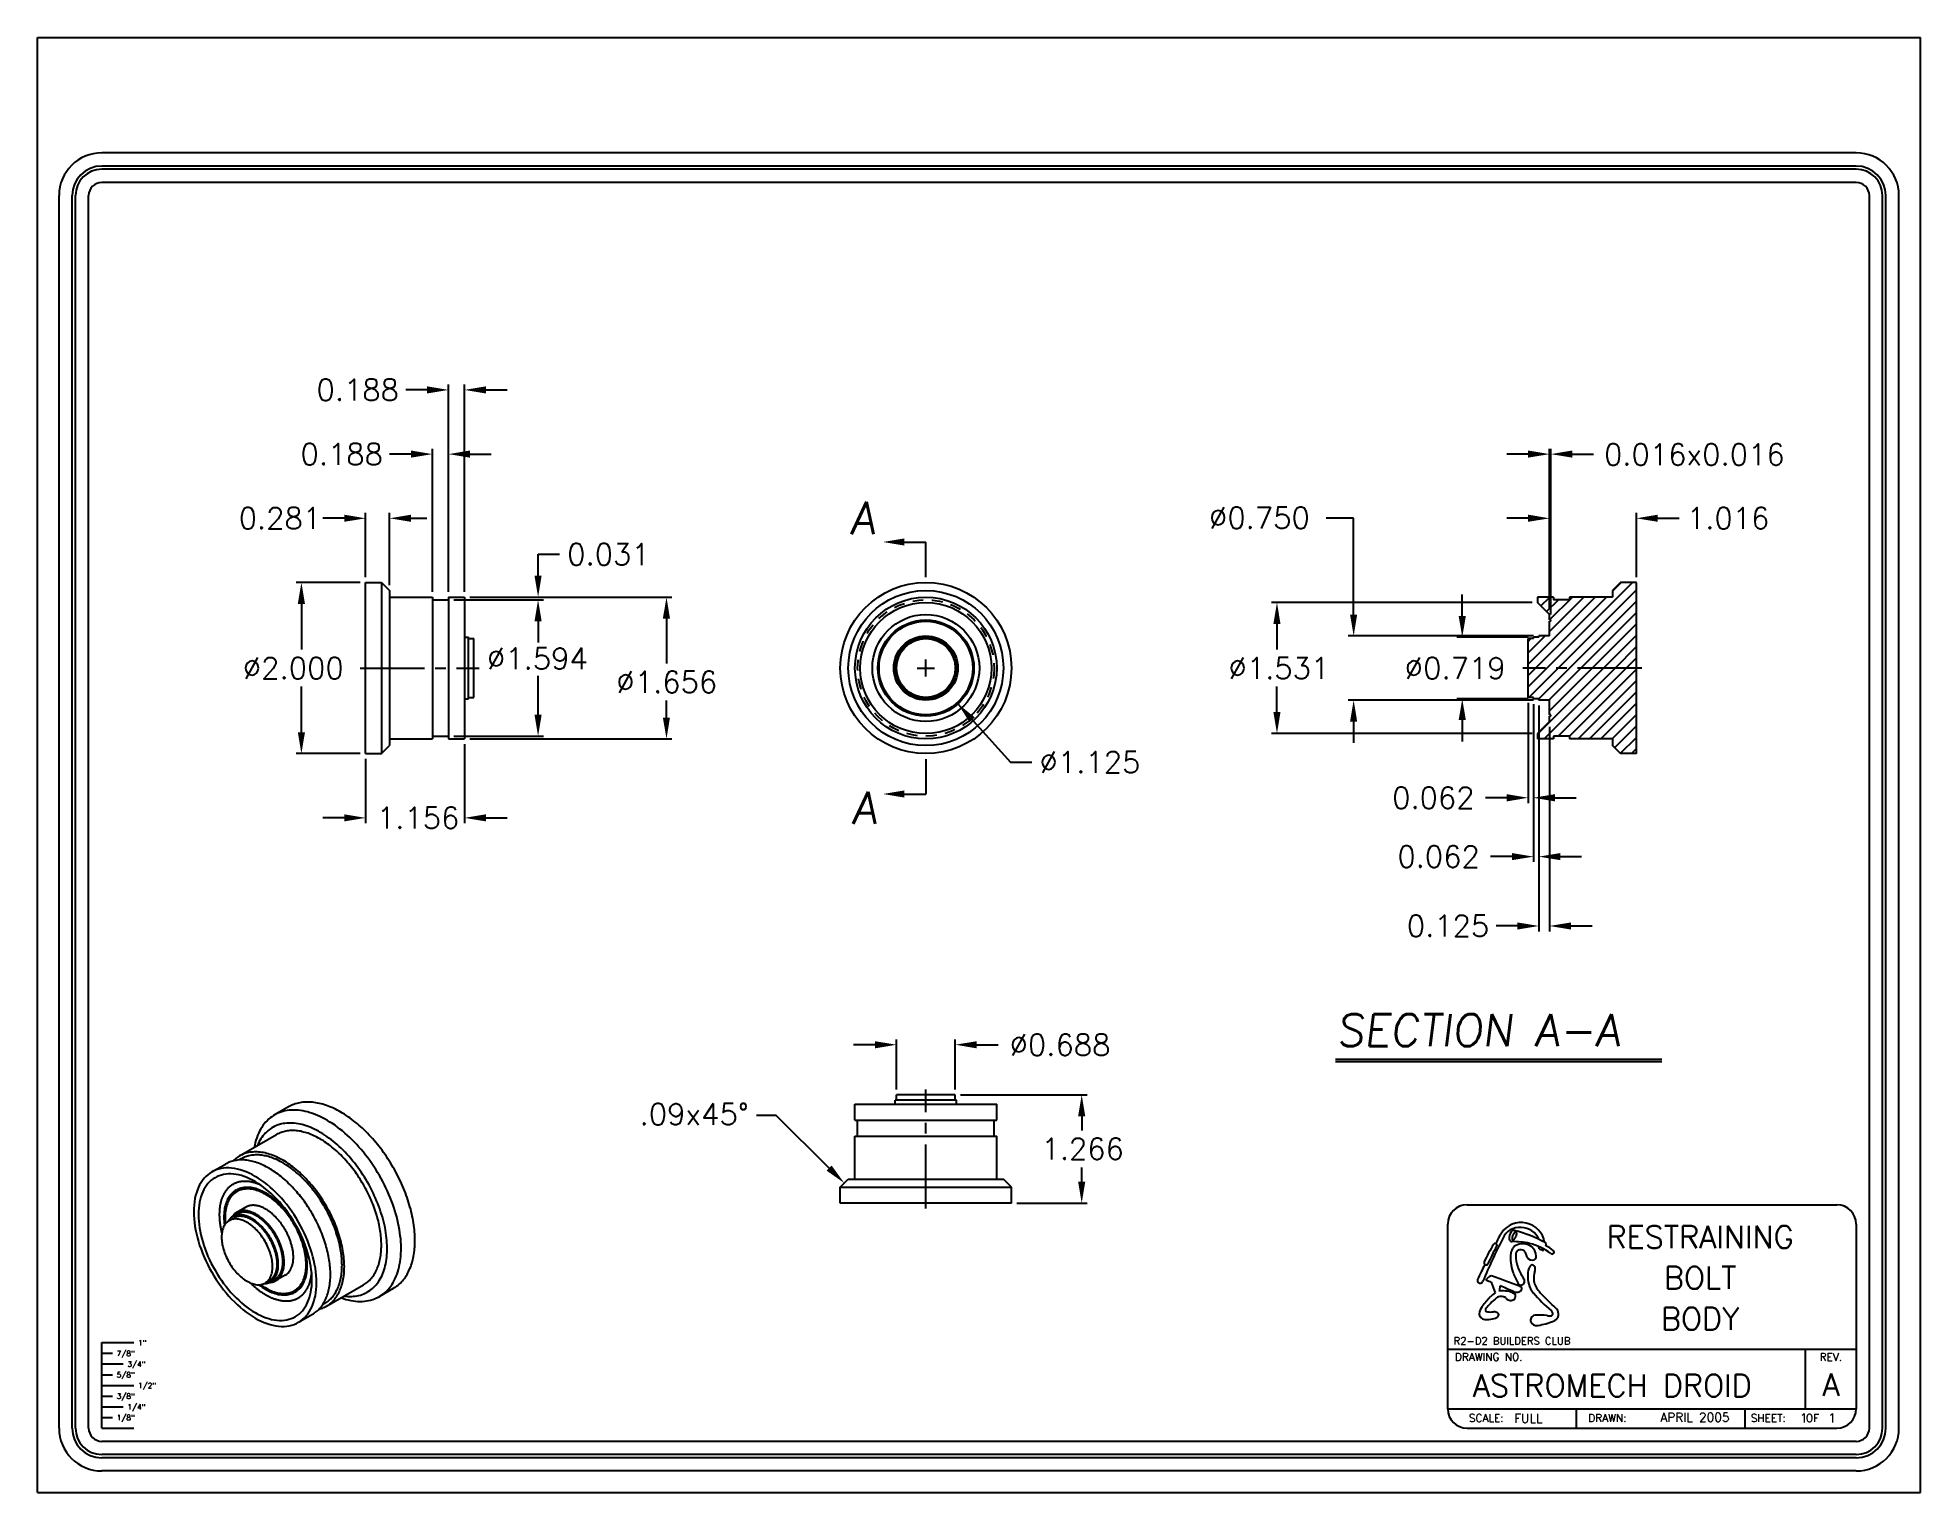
# Model space of a CAD drawing. Extents: x 0 to 22, y 0 to 17.
import ezdxf
from ezdxf.enums import TextEntityAlignment as Align

# ---------------------------------------------------------------- set-up
doc = ezdxf.new("R2010")
doc.units = 0
doc.linetypes.add('CENTER2', pattern=[1.125, 0.75, -0.125, 0.125, -0.125])
doc.linetypes.add('HIDDEN2', pattern=[0.1875, 0.125, -0.0625])
doc.layers.get('0').update_dxf_attribs({"linetype": 'CONTINUOUS'})
for name, color, linetype in [('BODY_-_RESTRAINING_BOLT', 7, 'CONTINUOUS'), ('DIMENSIONS', 1, 'CONTINUOUS'), ('FORM', 5, 'CONTINUOUS')]:
    doc.layers.add(name, color=color, linetype=linetype)
doc.styles.get("Standard").update_dxf_attribs({"font": 'simplex.shx'})

msp = doc.modelspace()

# ---------------------------------------------------------------- texts
for s, p in [('1"', (1.174, 1.717)), ('7/8"', (0.924, 1.592)), ('3/4"', (1.049, 1.467)), ('5/8"', (0.924, 1.342)), ('3/8"', (0.924, 1.092)), ('1/2"', (1.174, 1.217)), ('1/8"', (0.924, 0.842)), ('1/4"', (1.049, 0.967))]:
    msp.add_text(s, height=0.0625).set_placement(p)
at = {"layer": 'DIMENSIONS'}
for s, p in [('0.188', (3.258, 12.758)), ('0.188', (3.071, 12.008)), ('0.016x0.016', (18.304, 12.003)), ('0.281', (2.349, 11.258)), ('%%C0.750', (13.688, 11.265)), ('1.016', (19.272, 11.258)), ('0.031', (6.188, 10.837)), ('%%C2.000', (2.398, 9.508)), ('%%C1.594', (5.251, 9.618)), ('%%C1.531', (13.915, 9.508)), ('%%C0.719', (15.975, 9.508)), ('%%C1.656', (6.763, 9.345)), ('%%c1.125', (11.707, 8.407)), ('0.062', (15.827, 7.992)), ('1.156', (3.964, 7.757)), ('0.062', (15.889, 7.304)), ('0.125', (15.999, 6.494)), ('%%C0.688', (11.358, 5.106)), ('.09x45°', (7.035, 4.295)), ('1.266', (11.73, 3.888))]:
    msp.add_text(s, height=0.25, dxfattribs=at).set_placement(p)
at = {"layer": 'DIMENSIONS', "oblique": 7}
for s, p in [('A', (9.493, 11.199)), ('A', (9.513, 7.811)), ('SECTION A-A', (15.178, 5.214))]:
    msp.add_text(s, height=0.375, dxfattribs=at).set_placement(p)
at = {"layer": 'FORM'}
for s, height, p in [('RESTRAINING', 0.26052, (19.427, 2.854)), ('BOLT', 0.2605, (19.427, 2.377)), ('BODY', 0.2605, (19.427, 1.899))]:
    msp.add_text(s, height=height, dxfattribs=at).set_placement(p, align=Align.CENTER)
at = {"layer": 'FORM', "color": 7}
msp.add_text('R2-D2 BUILDERS CLUB', height=0.08615, dxfattribs=at).set_placement((16.546, 1.727))
at = {"layer": 'FORM', "linetype": 'CONTINUOUS'}
for s, height, p in [('DRAWING NO.', 0.09003, (16.561, 1.538)), ('SCALE:', 0.09, (16.725, 0.824)), ('DRAWN:', 0.09, (18.119, 0.824)), ('SHEET:   OF', 0.09003, (20.018, 0.823))]:
    msp.add_text(s, height=height, dxfattribs=at).set_placement(p)
msp.add_text('REV.', height=0.09, dxfattribs=at).set_placement((20.955, 1.538), align=Align.CENTER)
at = {"layer": 'FORM'}
for s, height, p in [('ASTROMECH DROID', 0.26052, (16.771, 1.118)), ('A', 0.261, (20.857, 1.128)), ('FULL', 0.1042, (17.254, 0.814)), ('1   1', 0.1042, (20.593, 0.817))]:
    msp.add_text(s, height=height, dxfattribs=at).set_placement(p)
msp.add_text('APRIL 2005', height=0.1042, dxfattribs=at).set_placement((19.77, 0.825), align=Align.RIGHT)

# ---------------------------------------------------------------- linework, layer by layer
for p, q in [((0, 0), (0, 17)), ((0, 17), (22, 17)), ((22, 0), (22, 17)), ((0.75, 0.75), (0.75, 1.75)), ((0.75, 1.75), (1.125, 1.75)), ((0.75, 1.625), (0.875, 1.625)), ((0.75, 1.5), (1, 1.5)), ((0.75, 1.375), (0.875, 1.375)), ((0.75, 1.25), (1.125, 1.25)), ((0.75, 1.125), (0.875, 1.125)), ((0.75, 1), (1, 1)), ((0.75, 0.875), (0.875, 0.875)), ((0.75, 0.75), (1.125, 0.75)), ((0, 0), (22, 0))]:
    msp.add_line(p, q)
at = {"layer": 'BODY_-_RESTRAINING_BOLT'}
for p, q in [((3.832, 8.633), (3.832, 10.633)), ((3.832, 10.633), (4.019, 10.633)), ((4.019, 10.633), (4.019, 8.633)), ((4.019, 10.633), (4.113, 10.54)), ((17.636, 9.633), (18.636, 10.633)), ((18.495, 10.633), (18.401, 10.54)), ((18.401, 10.531), (18.504, 10.633)), ((18.682, 10.633), (18.495, 10.633)), ((18.682, 8.633), (18.682, 10.633)), ((4.113, 10.54), (4.113, 8.727)), ((4.113, 10.462), (4.613, 10.462)), ((4.613, 10.462), (4.613, 8.805)), ((4.613, 10.43), (4.801, 10.43)), ((4.801, 10.462), (4.801, 8.805)), ((4.801, 10.462), (4.988, 10.462)), ((4.988, 10.462), (4.988, 8.805)), ((17.417, 9.679), (18.199, 10.462)), ((17.504, 9.633), (18.332, 10.462)), ((17.714, 10.462), (17.526, 10.462)), ((17.526, 10.462), (17.526, 10.399)), ((17.667, 10.258), (17.526, 10.399)), ((17.566, 10.359), (17.669, 10.462)), ((17.633, 10.293), (17.77, 10.43)), ((17.667, 10.062), (18.067, 10.462)), ((17.668, 10.196), (17.934, 10.462)), ((17.714, 10.462), (17.714, 10.43)), ((17.901, 10.43), (17.714, 10.43)), ((17.769, 9.633), (18.682, 10.547)), ((17.901, 10.462), (17.901, 10.43)), ((18.401, 10.462), (17.901, 10.462)), ((17.901, 9.633), (18.682, 10.414)), ((18.401, 10.54), (18.401, 10.462)), ((17.667, 10.196), (17.667, 10.258)), ((17.682, 10.196), (17.667, 10.196)), ((17.682, 10.18), (17.667, 10.18)), ((17.667, 10.008), (17.667, 10.18)), ((17.682, 10.18), (17.682, 10.196)), ((18.034, 9.633), (18.682, 10.282)), ((18.167, 9.633), (18.682, 10.149)), ((4.988, 9.993), (5.035, 9.993)), ((5.035, 9.274), (5.035, 9.993)), ((5.035, 9.977), (5.098, 9.977)), ((5.098, 9.29), (5.098, 9.977)), ((17.417, 9.812), (17.614, 10.008)), ((17.479, 9.977), (17.417, 9.977)), ((17.417, 9.29), (17.417, 9.977)), ((17.417, 9.944), (17.45, 9.977)), ((17.542, 9.993), (17.479, 9.993)), ((17.479, 9.977), (17.479, 9.993)), ((17.667, 10.008), (17.542, 10.008)), ((17.542, 9.993), (17.542, 10.008)), ((18.299, 9.633), (18.682, 10.017)), ((10.379, 9.533), (10.379, 9.734)), ((18.432, 9.633), (18.682, 9.884)), ((18.564, 9.633), (18.682, 9.752)), ((10.279, 9.633), (10.479, 9.633)), ((17.417, 9.547), (17.504, 9.633)), ((17.417, 9.414), (17.636, 9.633)), ((17.425, 9.29), (17.769, 9.633)), ((17.526, 8.86), (18.299, 9.633)), ((17.542, 9.274), (17.901, 9.633)), ((17.604, 8.805), (18.432, 9.633)), ((17.659, 9.258), (18.034, 9.633)), ((17.667, 9.134), (18.167, 9.633)), ((17.767, 8.837), (18.564, 9.633)), ((17.9, 8.837), (18.682, 9.619)), ((18.001, 8.805), (18.682, 9.486)), ((4.988, 9.274), (5.035, 9.274)), ((5.035, 9.29), (5.098, 9.29)), ((17.479, 9.29), (17.417, 9.29)), ((17.479, 9.274), (17.479, 9.29)), ((17.542, 9.274), (17.479, 9.274)), ((17.542, 9.258), (17.542, 9.274)), ((17.667, 9.258), (17.542, 9.258)), ((17.667, 9.087), (17.667, 9.258)), ((18.134, 8.805), (18.682, 9.354)), ((17.682, 9.087), (17.667, 9.087)), ((17.682, 9.071), (17.667, 9.071)), ((17.667, 9.008), (17.667, 9.071)), ((17.682, 9.071), (17.682, 9.087)), ((18.267, 8.805), (18.682, 9.221)), ((18.399, 8.805), (18.682, 9.089)), ((4.113, 8.805), (4.613, 8.805)), ((4.613, 8.837), (4.801, 8.837)), ((4.801, 8.805), (4.988, 8.805)), ((17.667, 9.008), (17.526, 8.868)), ((17.526, 8.868), (17.526, 8.805)), ((17.714, 8.805), (17.526, 8.805)), ((17.901, 8.837), (17.714, 8.837)), ((17.714, 8.837), (17.714, 8.805)), ((17.901, 8.837), (17.901, 8.805)), ((18.401, 8.805), (17.901, 8.805)), ((18.401, 8.805), (18.401, 8.727)), ((18.427, 8.701), (18.682, 8.956)), ((18.494, 8.635), (18.682, 8.823)), ((3.832, 8.633), (4.019, 8.633)), ((4.019, 8.633), (4.113, 8.727)), ((18.495, 8.633), (18.401, 8.727)), ((18.682, 8.633), (18.495, 8.633)), ((18.625, 8.633), (18.682, 8.691)), ((10.723, 4.645), (10.035, 4.645)), ((10.035, 4.583), (10.035, 4.645)), ((10.723, 4.583), (10.723, 4.645)), ((2.931, 4.504), (2.768, 4.41)), ((9.551, 4.349), (9.551, 4.536)), ((9.551, 4.536), (11.207, 4.536)), ((10.738, 4.583), (10.019, 4.583)), ((10.019, 4.536), (10.019, 4.583)), ((10.738, 4.536), (10.738, 4.583)), ((11.207, 4.349), (11.207, 4.536)), ((2.359, 3.931), (2.792, 4.181)), ((9.551, 4.349), (11.207, 4.349)), ((9.582, 4.161), (9.582, 4.349)), ((11.176, 4.161), (11.176, 4.349)), ((9.551, 4.161), (11.207, 4.161)), ((9.551, 3.661), (9.551, 4.161)), ((11.207, 3.661), (11.207, 4.161)), ((2.035, 3.744), (2.197, 3.837)), ((2.379, 3.898), (2.354, 3.884)), ((9.379, 3.567), (9.473, 3.661)), ((9.379, 3.38), (9.379, 3.567)), ((9.379, 3.567), (11.379, 3.567)), ((9.473, 3.661), (11.285, 3.661)), ((11.379, 3.567), (11.285, 3.661)), ((11.379, 3.38), (11.379, 3.567)), ((2.434, 3.333), (2.326, 3.271)), ((11.379, 3.38), (9.379, 3.38)), ((2.237, 3.175), (2.291, 3.206)), ((2.335, 3.254), (2.281, 3.223)), ((2.658, 2.446), (2.712, 2.477)), ((2.775, 2.492), (2.721, 2.461)), ((2.893, 2.538), (2.785, 2.475)), ((3.374, 2.174), (3.807, 2.424)), ((3.355, 2.208), (3.33, 2.193)), ((4.156, 2.383), (3.993, 2.289)), ((3.049, 1.987), (3.211, 2.081))]:
    msp.add_line(p, q, dxfattribs=at)
at = {"layer": 'BODY_-_RESTRAINING_BOLT', "linetype": 'CENTER2'}
for p, q in [((3.769, 9.633), (5.16, 9.633)), ((18.745, 9.633), (17.354, 9.633)), ((10.379, 3.317), (10.379, 4.708))]:
    msp.add_line(p, q, dxfattribs=at)
at = {"layer": 'BODY_-_RESTRAINING_BOLT'}
for points in [[(3.545, 2.273, 0), (3.573, 2.264, 0), (3.602, 2.255, 0), (3.63, 2.248, 0), (3.658, 2.242, 0), (3.686, 2.238, 0), (3.713, 2.234, 0), (3.74, 2.232, 0), (3.766, 2.232, 0), (3.792, 2.232, 0), (3.818, 2.234, 0), (3.843, 2.237, 0), (3.867, 2.241, 0), (3.891, 2.247, 0), (3.915, 2.254, 0), (3.937, 2.262, 0), (3.959, 2.272, 0), (3.981, 2.282, 0), (4.002, 2.294, 0), (4.022, 2.307, 0), (4.041, 2.321, 0), (4.06, 2.337, 0), (4.077, 2.353, 0), (4.095, 2.371, 0), (4.111, 2.39, 0), (4.126, 2.41, 0), (4.141, 2.431, 0), (4.154, 2.453, 0), (4.167, 2.476, 0), (4.179, 2.5, 0), (4.19, 2.525, 0), (4.2, 2.551, 0), (4.209, 2.578, 0), (4.217, 2.606, 0), (4.224, 2.635, 0), (4.23, 2.664, 0), (4.235, 2.695, 0), (4.24, 2.726, 0), (4.243, 2.758, 0), (4.245, 2.79, 0), (4.246, 2.823, 0), (4.247, 2.857, 0), (4.246, 2.891, 0), (4.244, 2.926, 0), (4.242, 2.961, 0), (4.238, 2.997, 0), (4.233, 3.033, 0), (4.228, 3.069, 0), (4.221, 3.106, 0), (4.214, 3.143, 0), (4.205, 3.18, 0), (4.196, 3.218, 0), (4.185, 3.255, 0), (4.174, 3.293, 0), (4.162, 3.331, 0), (4.149, 3.369, 0), (4.135, 3.407, 0), (4.12, 3.444, 0), (4.104, 3.482, 0), (4.088, 3.52, 0), (4.07, 3.557, 0), (4.052, 3.594, 0), (4.033, 3.631, 0), (4.014, 3.667, 0), (3.993, 3.703, 0), (3.972, 3.739, 0), (3.95, 3.774, 0), (3.928, 3.809, 0), (3.905, 3.843, 0), (3.881, 3.877, 0), (3.857, 3.91, 0), (3.832, 3.942, 0), (3.807, 3.974, 0), (3.781, 4.005, 0), (3.755, 4.035, 0), (3.728, 4.065, 0), (3.701, 4.093, 0), (3.674, 4.121, 0), (3.646, 4.148, 0), (3.618, 4.174, 0), (3.59, 4.199, 0), (3.561, 4.223, 0), (3.533, 4.246, 0), (3.504, 4.269, 0), (3.475, 4.29, 0), (3.445, 4.31, 0), (3.416, 4.328, 0), (3.387, 4.346, 0), (3.358, 4.363, 0), (3.328, 4.378, 0), (3.299, 4.392, 0), (3.27, 4.405, 0), (3.241, 4.417, 0), (3.212, 4.428, 0), (3.183, 4.437, 0), (3.155, 4.445, 0), (3.127, 4.452, 0), (3.099, 4.458, 0), (3.071, 4.462, 0), (3.044, 4.465, 0), (3.017, 4.467, 0), (2.991, 4.468, 0), (2.965, 4.467, 0), (2.94, 4.465, 0), (2.915, 4.462, 0), (2.89, 4.457, 0), (2.866, 4.451, 0), (2.843, 4.444, 0), (2.82, 4.436, 0), (2.798, 4.426, 0), (2.777, 4.415, 0), (2.756, 4.403, 0), (2.736, 4.39, 0), (2.717, 4.375, 0), (2.699, 4.36, 0), (2.681, 4.343, 0), (2.664, 4.325, 0), (2.648, 4.306, 0), (2.633, 4.286, 0), (2.619, 4.265, 0), (2.605, 4.242, 0), (2.593, 4.219, 0), (2.581, 4.195, 0), (2.57, 4.17, 0), (2.56, 4.143, 0), (2.551, 4.116, 0), (2.543, 4.088, 0), (2.536, 4.059, 0), (2.53, 4.03, 0)], [(4.156, 2.383, 0), (4.17, 2.392, 0), (4.185, 2.401, 0), (4.199, 2.412, 0), (4.213, 2.422, 0), (4.226, 2.434, 0), (4.239, 2.446, 0), (4.251, 2.459, 0), (4.263, 2.472, 0), (4.275, 2.486, 0), (4.286, 2.5, 0), (4.297, 2.515, 0), (4.307, 2.531, 0), (4.317, 2.547, 0), (4.326, 2.564, 0), (4.335, 2.581, 0), (4.343, 2.599, 0), (4.351, 2.617, 0), (4.359, 2.636, 0), (4.365, 2.655, 0), (4.372, 2.675, 0), (4.378, 2.695, 0), (4.383, 2.715, 0), (4.388, 2.736, 0), (4.393, 2.758, 0), (4.396, 2.78, 0), (4.4, 2.802, 0), (4.403, 2.825, 0), (4.405, 2.848, 0), (4.407, 2.871, 0), (4.408, 2.895, 0), (4.409, 2.919, 0), (4.409, 2.943, 0), (4.409, 2.968, 0), (4.408, 2.993, 0), (4.407, 3.018, 0), (4.405, 3.044, 0), (4.403, 3.07, 0), (4.4, 3.096, 0), (4.396, 3.122, 0), (4.393, 3.148, 0), (4.388, 3.175, 0), (4.383, 3.201, 0), (4.378, 3.228, 0), (4.372, 3.255, 0), (4.365, 3.282, 0), (4.359, 3.309, 0), (4.351, 3.337, 0), (4.343, 3.364, 0), (4.335, 3.392, 0), (4.326, 3.419, 0), (4.317, 3.446, 0), (4.307, 3.474, 0), (4.297, 3.501, 0), (4.286, 3.529, 0), (4.275, 3.556, 0), (4.263, 3.583, 0), (4.251, 3.61, 0), (4.239, 3.637, 0), (4.226, 3.664, 0), (4.213, 3.691, 0), (4.199, 3.718, 0), (4.185, 3.744, 0), (4.17, 3.771, 0), (4.156, 3.797, 0), (4.14, 3.823, 0), (4.125, 3.849, 0), (4.109, 3.874, 0), (4.093, 3.899, 0), (4.076, 3.924, 0), (4.059, 3.949, 0), (4.042, 3.973, 0), (4.024, 3.997, 0), (4.006, 4.021, 0), (3.988, 4.044, 0), (3.97, 4.067, 0), (3.951, 4.09, 0), (3.933, 4.112, 0), (3.913, 4.134, 0), (3.894, 4.155, 0), (3.875, 4.176, 0), (3.855, 4.196, 0), (3.835, 4.216, 0), (3.815, 4.236, 0), (3.795, 4.255, 0), (3.774, 4.274, 0), (3.754, 4.292, 0), (3.733, 4.31, 0), (3.712, 4.327, 0), (3.691, 4.343, 0), (3.67, 4.359, 0), (3.649, 4.375, 0), (3.628, 4.39, 0), (3.607, 4.404, 0), (3.586, 4.418, 0), (3.564, 4.431, 0), (3.543, 4.443, 0), (3.522, 4.455, 0), (3.501, 4.467, 0), (3.479, 4.477, 0), (3.458, 4.488, 0), (3.437, 4.497, 0), (3.416, 4.506, 0), (3.395, 4.514, 0), (3.374, 4.522, 0), (3.353, 4.529, 0), (3.333, 4.535, 0), (3.312, 4.541, 0), (3.292, 4.545, 0), (3.272, 4.55, 0), (3.251, 4.553, 0), (3.231, 4.556, 0), (3.212, 4.559, 0), (3.192, 4.56, 0), (3.173, 4.561, 0), (3.154, 4.561, 0), (3.135, 4.561, 0), (3.116, 4.56, 0), (3.098, 4.558, 0), (3.08, 4.556, 0), (3.062, 4.553, 0), (3.044, 4.549, 0), (3.027, 4.544, 0), (3.01, 4.539, 0), (2.994, 4.534, 0), (2.977, 4.527, 0), (2.962, 4.52, 0), (2.946, 4.512, 0), (2.931, 4.504, 0)], [(3.581, 2.294, 0), (3.604, 2.292, 0), (3.626, 2.29, 0), (3.648, 2.29, 0), (3.67, 2.29, 0), (3.691, 2.291, 0), (3.712, 2.294, 0), (3.733, 2.297, 0), (3.753, 2.301, 0), (3.773, 2.306, 0), (3.792, 2.313, 0), (3.811, 2.32, 0), (3.829, 2.328, 0), (3.847, 2.337, 0), (3.864, 2.347, 0), (3.88, 2.358, 0), (3.897, 2.37, 0), (3.912, 2.383, 0), (3.927, 2.396, 0), (3.941, 2.411, 0), (3.955, 2.426, 0), (3.968, 2.442, 0), (3.981, 2.459, 0), (3.992, 2.477, 0), (4.004, 2.496, 0), (4.014, 2.515, 0), (4.024, 2.535, 0), (4.033, 2.556, 0), (4.041, 2.578, 0), (4.049, 2.6, 0), (4.056, 2.623, 0), (4.062, 2.647, 0), (4.067, 2.671, 0), (4.072, 2.696, 0), (4.076, 2.722, 0), (4.079, 2.748, 0), (4.082, 2.774, 0), (4.083, 2.802, 0), (4.084, 2.829, 0), (4.084, 2.857, 0), (4.084, 2.886, 0), (4.082, 2.915, 0), (4.08, 2.944, 0), (4.078, 2.974, 0), (4.074, 3.003, 0), (4.07, 3.034, 0), (4.064, 3.064, 0), (4.059, 3.095, 0), (4.052, 3.126, 0), (4.045, 3.157, 0), (4.037, 3.188, 0), (4.028, 3.219, 0), (4.019, 3.251, 0), (4.008, 3.282, 0), (3.998, 3.314, 0), (3.986, 3.345, 0), (3.974, 3.377, 0), (3.961, 3.408, 0), (3.948, 3.439, 0), (3.934, 3.471, 0), (3.919, 3.502, 0), (3.904, 3.532, 0), (3.888, 3.563, 0), (3.872, 3.593, 0), (3.855, 3.623, 0), (3.837, 3.653, 0), (3.819, 3.682, 0), (3.8, 3.711, 0), (3.781, 3.74, 0), (3.762, 3.768, 0), (3.742, 3.796, 0), (3.722, 3.823, 0), (3.701, 3.85, 0), (3.68, 3.876, 0), (3.658, 3.902, 0), (3.636, 3.927, 0), (3.614, 3.951, 0), (3.592, 3.975, 0), (3.569, 3.998, 0), (3.546, 4.021, 0), (3.523, 4.043, 0), (3.499, 4.064, 0), (3.475, 4.084, 0), (3.452, 4.104, 0), (3.428, 4.123, 0), (3.403, 4.141, 0), (3.379, 4.158, 0), (3.355, 4.175, 0), (3.331, 4.19, 0), (3.306, 4.205, 0), (3.282, 4.219, 0), (3.257, 4.232, 0), (3.233, 4.244, 0), (3.209, 4.255, 0), (3.185, 4.266, 0), (3.161, 4.275, 0), (3.137, 4.283, 0), (3.113, 4.291, 0), (3.089, 4.297, 0), (3.066, 4.303, 0), (3.043, 4.307, 0), (3.02, 4.311, 0), (2.997, 4.314, 0), (2.975, 4.315, 0), (2.953, 4.316, 0), (2.931, 4.316, 0), (2.91, 4.314, 0), (2.889, 4.312, 0), (2.868, 4.309, 0), (2.848, 4.305, 0), (2.828, 4.3, 0), (2.809, 4.293, 0), (2.79, 4.286, 0), (2.772, 4.278, 0), (2.754, 4.269, 0), (2.737, 4.259, 0), (2.72, 4.248, 0), (2.704, 4.237, 0), (2.688, 4.224, 0), (2.673, 4.211, 0), (2.659, 4.196, 0), (2.645, 4.181, 0), (2.632, 4.165, 0), (2.619, 4.148, 0), (2.608, 4.13, 0), (2.596, 4.111, 0), (2.586, 4.092, 0), (2.576, 4.072, 0), (2.567, 4.051, 0)], [(3.807, 2.424, 0), (3.819, 2.432, 0), (3.831, 2.44, 0), (3.843, 2.448, 0), (3.854, 2.457, 0), (3.865, 2.467, 0), (3.876, 2.477, 0), (3.886, 2.487, 0), (3.896, 2.498, 0), (3.905, 2.51, 0), (3.915, 2.522, 0), (3.924, 2.534, 0), (3.932, 2.547, 0), (3.94, 2.561, 0), (3.948, 2.574, 0), (3.955, 2.589, 0), (3.962, 2.603, 0), (3.969, 2.618, 0), (3.975, 2.634, 0), (3.981, 2.65, 0), (3.986, 2.666, 0), (3.991, 2.683, 0), (3.995, 2.7, 0), (3.999, 2.717, 0), (4.003, 2.735, 0), (4.006, 2.753, 0), (4.009, 2.772, 0), (4.011, 2.79, 0), (4.013, 2.81, 0), (4.015, 2.829, 0), (4.016, 2.849, 0), (4.017, 2.869, 0), (4.017, 2.889, 0), (4.017, 2.909, 0), (4.016, 2.93, 0), (4.015, 2.951, 0), (4.013, 2.972, 0), (4.011, 2.993, 0), (4.009, 3.015, 0), (4.006, 3.036, 0), (4.003, 3.058, 0), (3.999, 3.08, 0), (3.995, 3.102, 0), (3.991, 3.125, 0), (3.986, 3.147, 0), (3.981, 3.169, 0), (3.975, 3.192, 0), (3.969, 3.214, 0), (3.962, 3.237, 0), (3.955, 3.26, 0), (3.948, 3.283, 0), (3.94, 3.305, 0), (3.932, 3.328, 0), (3.924, 3.351, 0), (3.915, 3.373, 0), (3.905, 3.396, 0), (3.896, 3.419, 0), (3.886, 3.441, 0), (3.876, 3.463, 0), (3.865, 3.486, 0), (3.854, 3.508, 0), (3.843, 3.53, 0), (3.831, 3.552, 0), (3.819, 3.574, 0), (3.807, 3.596, 0), (3.794, 3.617, 0), (3.781, 3.638, 0), (3.768, 3.659, 0), (3.755, 3.68, 0), (3.741, 3.701, 0), (3.727, 3.721, 0), (3.713, 3.741, 0), (3.698, 3.761, 0), (3.683, 3.781, 0), (3.668, 3.8, 0), (3.653, 3.819, 0), (3.638, 3.838, 0), (3.622, 3.856, 0), (3.606, 3.874, 0), (3.59, 3.892, 0), (3.574, 3.909, 0), (3.558, 3.926, 0), (3.541, 3.943, 0), (3.525, 3.959, 0), (3.508, 3.975, 0), (3.491, 3.99, 0), (3.474, 4.005, 0), (3.457, 4.02, 0), (3.439, 4.034, 0), (3.422, 4.048, 0), (3.405, 4.061, 0), (3.387, 4.074, 0), (3.37, 4.086, 0), (3.352, 4.098, 0), (3.335, 4.11, 0), (3.317, 4.12, 0), (3.3, 4.131, 0), (3.282, 4.141, 0), (3.264, 4.15, 0), (3.247, 4.159, 0), (3.229, 4.167, 0), (3.212, 4.175, 0), (3.194, 4.183, 0), (3.177, 4.189, 0), (3.16, 4.196, 0), (3.142, 4.201, 0), (3.125, 4.207, 0), (3.108, 4.211, 0), (3.091, 4.215, 0), (3.075, 4.219, 0), (3.058, 4.222, 0), (3.041, 4.224, 0), (3.025, 4.226, 0), (3.009, 4.228, 0), (2.993, 4.228, 0), (2.977, 4.229, 0), (2.962, 4.228, 0), (2.946, 4.227, 0), (2.931, 4.226, 0), (2.916, 4.224, 0), (2.901, 4.221, 0), (2.887, 4.218, 0), (2.872, 4.215, 0), (2.858, 4.21, 0), (2.845, 4.206, 0), (2.831, 4.2, 0), (2.818, 4.194, 0), (2.805, 4.188, 0), (2.792, 4.181, 0)], [(3.286, 2.139, 0), (3.302, 2.143, 0), (3.317, 2.148, 0), (3.332, 2.154, 0), (3.346, 2.16, 0), (3.361, 2.167, 0), (3.374, 2.175, 0), (3.388, 2.183, 0), (3.401, 2.192, 0), (3.414, 2.202, 0), (3.426, 2.212, 0), (3.438, 2.223, 0), (3.45, 2.234, 0), (3.461, 2.246, 0), (3.471, 2.259, 0), (3.482, 2.272, 0), (3.491, 2.285, 0), (3.501, 2.3, 0), (3.509, 2.315, 0), (3.518, 2.33, 0), (3.526, 2.346, 0), (3.533, 2.362, 0), (3.54, 2.379, 0), (3.546, 2.397, 0), (3.552, 2.415, 0), (3.558, 2.433, 0), (3.563, 2.452, 0), (3.567, 2.471, 0), (3.571, 2.491, 0), (3.574, 2.511, 0), (3.577, 2.531, 0), (3.58, 2.552, 0), (3.581, 2.574, 0), (3.583, 2.595, 0), (3.583, 2.617, 0), (3.584, 2.639, 0), (3.583, 2.662, 0), (3.583, 2.685, 0), (3.581, 2.708, 0), (3.579, 2.731, 0), (3.577, 2.755, 0), (3.574, 2.779, 0), (3.571, 2.803, 0), (3.567, 2.827, 0), (3.562, 2.851, 0), (3.558, 2.876, 0), (3.552, 2.9, 0), (3.546, 2.925, 0), (3.54, 2.95, 0), (3.533, 2.975, 0), (3.525, 3, 0), (3.517, 3.025, 0), (3.509, 3.05, 0), (3.5, 3.075, 0), (3.491, 3.1, 0), (3.481, 3.125, 0), (3.471, 3.15, 0), (3.46, 3.175, 0), (3.449, 3.2, 0), (3.437, 3.224, 0), (3.425, 3.249, 0), (3.413, 3.273, 0), (3.4, 3.298, 0), (3.387, 3.322, 0), (3.374, 3.346, 0), (3.36, 3.369, 0), (3.346, 3.393, 0), (3.331, 3.416, 0), (3.316, 3.439, 0), (3.301, 3.461, 0), (3.285, 3.484, 0), (3.269, 3.506, 0), (3.253, 3.527, 0), (3.236, 3.549, 0), (3.22, 3.57, 0), (3.203, 3.59, 0), (3.185, 3.61, 0), (3.168, 3.63, 0), (3.15, 3.65, 0), (3.132, 3.669, 0), (3.114, 3.687, 0), (3.096, 3.705, 0), (3.077, 3.723, 0), (3.059, 3.74, 0), (3.04, 3.756, 0), (3.021, 3.772, 0), (3.002, 3.788, 0), (2.983, 3.803, 0), (2.964, 3.817, 0), (2.945, 3.831, 0), (2.925, 3.844, 0), (2.906, 3.857, 0), (2.887, 3.869, 0), (2.867, 3.881, 0), (2.848, 3.891, 0), (2.828, 3.902, 0), (2.809, 3.911, 0), (2.79, 3.921, 0), (2.77, 3.929, 0), (2.751, 3.937, 0), (2.732, 3.944, 0), (2.713, 3.95, 0), (2.694, 3.956, 0), (2.675, 3.961, 0), (2.657, 3.966, 0), (2.638, 3.97, 0), (2.62, 3.973, 0), (2.602, 3.975, 0), (2.584, 3.977, 0), (2.566, 3.978, 0), (2.549, 3.979, 0), (2.531, 3.978, 0), (2.514, 3.977, 0), (2.498, 3.976, 0), (2.481, 3.974, 0), (2.465, 3.971, 0), (2.449, 3.967, 0), (2.433, 3.963, 0), (2.418, 3.958, 0), (2.403, 3.952, 0), (2.388, 3.946, 0), (2.374, 3.939, 0), (2.36, 3.932, 0), (2.347, 3.923, 0), (2.333, 3.915, 0), (2.321, 3.905, 0), (2.308, 3.895, 0), (2.296, 3.884, 0), (2.285, 3.873, 0)], [(3.049, 1.987, 0), (3.073, 2.002, 0), (3.096, 2.02, 0), (3.118, 2.039, 0), (3.138, 2.061, 0), (3.157, 2.084, 0), (3.174, 2.11, 0), (3.19, 2.137, 0), (3.204, 2.166, 0), (3.217, 2.196, 0), (3.228, 2.229, 0), (3.237, 2.262, 0), (3.245, 2.298, 0), (3.251, 2.334, 0), (3.256, 2.372, 0), (3.258, 2.411, 0), (3.259, 2.451, 0), (3.258, 2.492, 0), (3.256, 2.534, 0), (3.251, 2.577, 0), (3.245, 2.621, 0), (3.237, 2.665, 0), (3.228, 2.709, 0), (3.217, 2.754, 0), (3.204, 2.8, 0), (3.19, 2.845, 0), (3.174, 2.89, 0), (3.157, 2.936, 0), (3.138, 2.981, 0), (3.118, 3.026, 0), (3.096, 3.071, 0), (3.073, 3.115, 0), (3.049, 3.158, 0), (3.023, 3.201, 0), (2.997, 3.243, 0), (2.969, 3.284, 0), (2.94, 3.324, 0), (2.911, 3.363, 0), (2.88, 3.4, 0), (2.848, 3.437, 0), (2.816, 3.472, 0), (2.783, 3.505, 0), (2.75, 3.538, 0), (2.716, 3.568, 0), (2.682, 3.597, 0), (2.647, 3.624, 0), (2.612, 3.649, 0), (2.577, 3.672, 0), (2.542, 3.693, 0), (2.507, 3.713, 0), (2.472, 3.73, 0), (2.437, 3.745, 0), (2.402, 3.758, 0), (2.368, 3.769, 0), (2.334, 3.778, 0), (2.3, 3.784, 0), (2.267, 3.789, 0), (2.235, 3.791, 0), (2.204, 3.791, 0), (2.173, 3.788, 0), (2.143, 3.784, 0), (2.115, 3.777, 0), (2.087, 3.768, 0), (2.06, 3.757, 0), (2.035, 3.744, 0), (2.01, 3.728, 0), (1.987, 3.711, 0), (1.966, 3.691, 0), (1.946, 3.67, 0), (1.927, 3.646, 0), (1.909, 3.621, 0), (1.893, 3.594, 0), (1.879, 3.565, 0), (1.867, 3.534, 0), (1.856, 3.502, 0), (1.846, 3.468, 0), (1.838, 3.433, 0), (1.832, 3.396, 0), (1.828, 3.358, 0), (1.825, 3.319, 0), (1.825, 3.279, 0), (1.825, 3.238, 0), (1.828, 3.196, 0), (1.832, 3.153, 0), (1.838, 3.11, 0), (1.846, 3.066, 0), (1.856, 3.021, 0), (1.867, 2.976, 0), (1.879, 2.931, 0), (1.893, 2.885, 0), (1.909, 2.84, 0), (1.927, 2.795, 0), (1.946, 2.749, 0), (1.966, 2.705, 0), (1.987, 2.66, 0), (2.01, 2.616, 0), (2.035, 2.572, 0), (2.06, 2.53, 0), (2.087, 2.488, 0), (2.115, 2.447, 0), (2.143, 2.407, 0), (2.173, 2.368, 0), (2.204, 2.33, 0), (2.235, 2.294, 0), (2.267, 2.259, 0), (2.3, 2.225, 0), (2.334, 2.193, 0), (2.368, 2.163, 0), (2.402, 2.134, 0), (2.437, 2.107, 0), (2.472, 2.082, 0), (2.507, 2.058, 0), (2.542, 2.037, 0), (2.577, 2.018, 0), (2.612, 2.001, 0), (2.647, 1.985, 0), (2.682, 1.972, 0), (2.716, 1.961, 0), (2.75, 1.953, 0), (2.783, 1.946, 0), (2.816, 1.942, 0), (2.848, 1.94, 0), (2.88, 1.94, 0), (2.911, 1.942, 0), (2.94, 1.947, 0), (2.969, 1.953, 0), (2.997, 1.962, 0), (3.023, 1.974, 0), (3.049, 1.987, 0)], [(3.211, 2.081, 0), (3.224, 2.088, 0), (3.236, 2.096, 0), (3.247, 2.105, 0), (3.259, 2.114, 0), (3.27, 2.123, 0), (3.28, 2.133, 0), (3.291, 2.144, 0), (3.3, 2.155, 0), (3.31, 2.166, 0), (3.319, 2.178, 0), (3.328, 2.191, 0), (3.337, 2.203, 0), (3.345, 2.217, 0), (3.353, 2.231, 0), (3.36, 2.245, 0), (3.367, 2.26, 0), (3.373, 2.275, 0), (3.379, 2.29, 0), (3.385, 2.306, 0), (3.39, 2.322, 0), (3.395, 2.339, 0), (3.4, 2.356, 0), (3.404, 2.374, 0), (3.408, 2.391, 0), (3.411, 2.409, 0), (3.414, 2.428, 0), (3.416, 2.447, 0), (3.418, 2.466, 0), (3.419, 2.485, 0), (3.421, 2.505, 0), (3.421, 2.525, 0), (3.421, 2.545, 0), (3.421, 2.565, 0), (3.421, 2.586, 0), (3.419, 2.607, 0), (3.418, 2.628, 0), (3.416, 2.649, 0), (3.414, 2.671, 0), (3.411, 2.693, 0), (3.408, 2.714, 0), (3.404, 2.736, 0), (3.4, 2.759, 0), (3.395, 2.781, 0), (3.39, 2.803, 0), (3.385, 2.826, 0), (3.379, 2.848, 0), (3.373, 2.871, 0), (3.367, 2.893, 0), (3.36, 2.916, 0), (3.353, 2.939, 0), (3.345, 2.961, 0), (3.337, 2.984, 0), (3.328, 3.007, 0), (3.319, 3.03, 0), (3.31, 3.052, 0), (3.3, 3.075, 0), (3.291, 3.097, 0), (3.28, 3.12, 0), (3.27, 3.142, 0), (3.259, 3.164, 0), (3.247, 3.186, 0), (3.236, 3.208, 0), (3.224, 3.23, 0), (3.211, 3.252, 0), (3.199, 3.273, 0), (3.186, 3.295, 0), (3.173, 3.316, 0), (3.159, 3.336, 0), (3.145, 3.357, 0), (3.131, 3.378, 0), (3.117, 3.398, 0), (3.103, 3.418, 0), (3.088, 3.437, 0), (3.073, 3.456, 0), (3.058, 3.475, 0), (3.042, 3.494, 0), (3.027, 3.513, 0), (3.011, 3.531, 0), (2.995, 3.548, 0), (2.979, 3.566, 0), (2.962, 3.583, 0), (2.946, 3.599, 0), (2.929, 3.615, 0), (2.912, 3.631, 0), (2.895, 3.647, 0), (2.878, 3.662, 0), (2.861, 3.676, 0), (2.844, 3.69, 0), (2.827, 3.704, 0), (2.809, 3.717, 0), (2.792, 3.73, 0), (2.774, 3.743, 0), (2.757, 3.754, 0), (2.739, 3.766, 0), (2.722, 3.777, 0), (2.704, 3.787, 0), (2.687, 3.797, 0), (2.669, 3.806, 0), (2.651, 3.815, 0), (2.634, 3.824, 0), (2.616, 3.832, 0), (2.599, 3.839, 0), (2.582, 3.846, 0), (2.564, 3.852, 0), (2.547, 3.858, 0), (2.53, 3.863, 0), (2.513, 3.868, 0), (2.496, 3.872, 0), (2.479, 3.875, 0), (2.463, 3.878, 0), (2.446, 3.881, 0), (2.43, 3.883, 0), (2.414, 3.884, 0), (2.398, 3.885, 0), (2.382, 3.885, 0), (2.366, 3.885, 0), (2.351, 3.884, 0), (2.335, 3.882, 0), (2.321, 3.88, 0), (2.306, 3.878, 0), (2.291, 3.874, 0), (2.277, 3.871, 0), (2.263, 3.867, 0), (2.249, 3.862, 0), (2.236, 3.857, 0), (2.223, 3.851, 0), (2.21, 3.844, 0), (2.197, 3.837, 0)], [(3.355, 2.208, 0), (3.366, 2.215, 0), (3.378, 2.222, 0), (3.389, 2.231, 0), (3.4, 2.239, 0), (3.411, 2.248, 0), (3.421, 2.258, 0), (3.431, 2.268, 0), (3.44, 2.279, 0), (3.45, 2.29, 0), (3.458, 2.301, 0), (3.467, 2.313, 0), (3.475, 2.326, 0), (3.483, 2.339, 0), (3.49, 2.352, 0), (3.497, 2.366, 0), (3.504, 2.38, 0), (3.51, 2.394, 0), (3.516, 2.409, 0), (3.522, 2.424, 0), (3.527, 2.44, 0), (3.532, 2.456, 0), (3.536, 2.473, 0), (3.54, 2.489, 0), (3.543, 2.507, 0), (3.547, 2.524, 0), (3.549, 2.542, 0), (3.551, 2.56, 0), (3.553, 2.578, 0), (3.555, 2.597, 0), (3.556, 2.616, 0), (3.556, 2.635, 0), (3.557, 2.654, 0), (3.556, 2.674, 0), (3.556, 2.694, 0), (3.555, 2.714, 0), (3.553, 2.734, 0), (3.551, 2.755, 0), (3.549, 2.776, 0), (3.547, 2.796, 0), (3.543, 2.817, 0), (3.54, 2.839, 0), (3.536, 2.86, 0), (3.532, 2.881, 0), (3.527, 2.903, 0), (3.522, 2.924, 0), (3.516, 2.946, 0), (3.51, 2.968, 0), (3.504, 2.99, 0), (3.497, 3.011, 0), (3.49, 3.033, 0), (3.483, 3.055, 0), (3.475, 3.077, 0), (3.467, 3.099, 0), (3.458, 3.121, 0), (3.45, 3.142, 0), (3.44, 3.164, 0), (3.431, 3.186, 0), (3.421, 3.207, 0), (3.411, 3.229, 0), (3.4, 3.25, 0), (3.389, 3.272, 0), (3.378, 3.293, 0), (3.366, 3.314, 0), (3.355, 3.334, 0), (3.342, 3.355, 0), (3.33, 3.376, 0), (3.317, 3.396, 0), (3.304, 3.416, 0), (3.291, 3.436, 0), (3.278, 3.455, 0), (3.264, 3.475, 0), (3.25, 3.494, 0), (3.236, 3.513, 0), (3.221, 3.531, 0), (3.207, 3.55, 0), (3.192, 3.568, 0), (3.177, 3.585, 0), (3.162, 3.603, 0), (3.146, 3.62, 0), (3.131, 3.636, 0), (3.115, 3.653, 0), (3.099, 3.669, 0), (3.083, 3.684, 0), (3.067, 3.7, 0), (3.051, 3.715, 0), (3.034, 3.729, 0), (3.018, 3.743, 0), (3.001, 3.757, 0), (2.985, 3.77, 0), (2.968, 3.783, 0), (2.951, 3.795, 0), (2.934, 3.807, 0), (2.917, 3.818, 0), (2.9, 3.829, 0), (2.884, 3.84, 0), (2.867, 3.85, 0), (2.85, 3.859, 0), (2.833, 3.868, 0), (2.816, 3.877, 0), (2.799, 3.885, 0), (2.782, 3.892, 0), (2.765, 3.899, 0), (2.749, 3.906, 0), (2.732, 3.912, 0), (2.715, 3.918, 0), (2.699, 3.923, 0), (2.683, 3.927, 0), (2.666, 3.931, 0), (2.65, 3.934, 0), (2.634, 3.937, 0), (2.618, 3.94, 0), (2.602, 3.941, 0), (2.587, 3.943, 0), (2.572, 3.943, 0), (2.556, 3.944, 0), (2.541, 3.943, 0), (2.526, 3.942, 0), (2.512, 3.941, 0), (2.497, 3.939, 0), (2.483, 3.937, 0), (2.469, 3.934, 0), (2.455, 3.93, 0), (2.442, 3.926, 0), (2.429, 3.922, 0), (2.416, 3.916, 0), (2.403, 3.911, 0), (2.391, 3.905, 0), (2.379, 3.898, 0)], [(3.011, 2.053, 0), (3.033, 2.067, 0), (3.054, 2.084, 0), (3.074, 2.102, 0), (3.093, 2.122, 0), (3.111, 2.143, 0), (3.127, 2.167, 0), (3.141, 2.192, 0), (3.154, 2.219, 0), (3.166, 2.247, 0), (3.176, 2.277, 0), (3.185, 2.308, 0), (3.192, 2.34, 0), (3.198, 2.374, 0), (3.202, 2.409, 0), (3.204, 2.445, 0), (3.205, 2.482, 0), (3.204, 2.52, 0), (3.202, 2.559, 0), (3.198, 2.599, 0), (3.192, 2.639, 0), (3.185, 2.68, 0), (3.176, 2.721, 0), (3.166, 2.763, 0), (3.154, 2.805, 0), (3.141, 2.847, 0), (3.127, 2.889, 0), (3.111, 2.931, 0), (3.093, 2.972, 0), (3.074, 3.014, 0), (3.054, 3.055, 0), (3.033, 3.096, 0), (3.011, 3.136, 0), (2.987, 3.175, 0), (2.962, 3.214, 0), (2.937, 3.252, 0), (2.91, 3.289, 0), (2.883, 3.325, 0), (2.854, 3.36, 0), (2.825, 3.394, 0), (2.796, 3.426, 0), (2.765, 3.457, 0), (2.734, 3.487, 0), (2.703, 3.515, 0), (2.671, 3.541, 0), (2.639, 3.566, 0), (2.607, 3.59, 0), (2.574, 3.611, 0), (2.542, 3.631, 0), (2.509, 3.649, 0), (2.477, 3.665, 0), (2.445, 3.679, 0), (2.412, 3.691, 0), (2.381, 3.701, 0), (2.349, 3.709, 0), (2.318, 3.715, 0), (2.288, 3.719, 0), (2.258, 3.721, 0), (2.229, 3.721, 0), (2.201, 3.719, 0), (2.173, 3.715, 0), (2.147, 3.708, 0), (2.121, 3.7, 0), (2.097, 3.69, 0), (2.073, 3.677, 0), (2.051, 3.663, 0), (2.029, 3.647, 0), (2.009, 3.629, 0), (1.99, 3.609, 0), (1.973, 3.587, 0), (1.957, 3.564, 0), (1.942, 3.539, 0), (1.929, 3.512, 0), (1.918, 3.484, 0), (1.907, 3.454, 0), (1.899, 3.423, 0), (1.891, 3.39, 0), (1.886, 3.356, 0), (1.882, 3.321, 0), (1.88, 3.285, 0), (1.879, 3.248, 0), (1.88, 3.21, 0), (1.882, 3.171, 0), (1.886, 3.132, 0), (1.891, 3.091, 0), (1.899, 3.051, 0), (1.907, 3.009, 0), (1.918, 2.968, 0), (1.929, 2.926, 0), (1.942, 2.884, 0), (1.957, 2.842, 0), (1.973, 2.8, 0), (1.99, 2.758, 0), (2.009, 2.717, 0), (2.029, 2.675, 0), (2.051, 2.635, 0), (2.073, 2.595, 0), (2.097, 2.555, 0), (2.121, 2.516, 0), (2.147, 2.478, 0), (2.173, 2.441, 0), (2.201, 2.405, 0), (2.229, 2.37, 0), (2.258, 2.337, 0), (2.288, 2.304, 0), (2.318, 2.273, 0), (2.349, 2.244, 0), (2.381, 2.216, 0), (2.412, 2.189, 0), (2.445, 2.164, 0), (2.477, 2.141, 0), (2.509, 2.119, 0), (2.542, 2.1, 0), (2.574, 2.082, 0), (2.607, 2.066, 0), (2.639, 2.052, 0), (2.671, 2.04, 0), (2.703, 2.03, 0), (2.734, 2.021, 0), (2.765, 2.015, 0), (2.796, 2.011, 0), (2.825, 2.009, 0), (2.854, 2.01, 0), (2.883, 2.012, 0), (2.91, 2.016, 0), (2.937, 2.022, 0), (2.962, 2.031, 0), (2.987, 2.041, 0), (3.011, 2.053, 0)], [(2.606, 3.59, 0), (2.598, 3.594, 0), (2.591, 3.597, 0), (2.583, 3.6, 0), (2.576, 3.603, 0), (2.568, 3.606, 0), (2.561, 3.609, 0), (2.553, 3.611, 0), (2.546, 3.614, 0), (2.538, 3.616, 0), (2.531, 3.618, 0), (2.524, 3.62, 0), (2.516, 3.622, 0), (2.509, 3.624, 0), (2.502, 3.625, 0), (2.495, 3.627, 0), (2.487, 3.628, 0), (2.48, 3.629, 0), (2.473, 3.631, 0), (2.466, 3.632, 0), (2.459, 3.632, 0), (2.452, 3.633, 0), (2.445, 3.634, 0), (2.438, 3.634, 0), (2.431, 3.634, 0), (2.424, 3.634, 0), (2.418, 3.634, 0), (2.411, 3.634, 0), (2.404, 3.634, 0), (2.397, 3.633, 0), (2.391, 3.633, 0), (2.384, 3.632, 0), (2.378, 3.631, 0), (2.371, 3.63, 0), (2.365, 3.629, 0), (2.359, 3.628, 0), (2.353, 3.627, 0), (2.346, 3.625, 0), (2.34, 3.623, 0), (2.334, 3.622, 0), (2.328, 3.62, 0), (2.322, 3.618, 0), (2.316, 3.615, 0), (2.311, 3.613, 0), (2.305, 3.611, 0), (2.299, 3.608, 0), (2.294, 3.605, 0), (2.288, 3.603, 0), (2.283, 3.599, 0), (2.277, 3.596, 0), (2.272, 3.593, 0), (2.267, 3.59, 0), (2.262, 3.586, 0), (2.257, 3.583, 0), (2.252, 3.579, 0), (2.247, 3.575, 0), (2.242, 3.571, 0), (2.237, 3.567, 0), (2.233, 3.562, 0), (2.228, 3.558, 0), (2.224, 3.554, 0), (2.219, 3.549, 0), (2.215, 3.544, 0), (2.211, 3.539, 0), (2.207, 3.534, 0), (2.203, 3.529, 0), (2.199, 3.524, 0), (2.195, 3.519, 0), (2.191, 3.513, 0), (2.187, 3.508, 0), (2.184, 3.502, 0), (2.18, 3.496, 0), (2.177, 3.49, 0), (2.174, 3.484, 0), (2.171, 3.478, 0), (2.167, 3.472, 0), (2.164, 3.465, 0), (2.162, 3.459, 0), (2.159, 3.452, 0), (2.156, 3.446, 0), (2.153, 3.439, 0), (2.151, 3.432, 0), (2.149, 3.425, 0), (2.146, 3.418, 0), (2.144, 3.411, 0), (2.142, 3.404, 0), (2.14, 3.396, 0), (2.138, 3.389, 0), (2.136, 3.382, 0), (2.135, 3.374, 0), (2.133, 3.366, 0), (2.132, 3.359, 0), (2.13, 3.351, 0), (2.129, 3.343, 0), (2.128, 3.335, 0), (2.127, 3.327, 0), (2.126, 3.318, 0), (2.125, 3.31, 0), (2.124, 3.302, 0), (2.124, 3.294, 0), (2.123, 3.285, 0), (2.123, 3.277, 0), (2.123, 3.268, 0), (2.122, 3.259, 0), (2.122, 3.251, 0), (2.122, 3.242, 0), (2.122, 3.233, 0), (2.123, 3.224, 0), (2.123, 3.215, 0), (2.124, 3.206, 0), (2.124, 3.197, 0), (2.125, 3.188, 0), (2.126, 3.179, 0), (2.126, 3.169, 0), (2.127, 3.16, 0), (2.128, 3.151, 0), (2.13, 3.142, 0), (2.131, 3.132, 0), (2.132, 3.123, 0), (2.134, 3.113, 0), (2.135, 3.104, 0), (2.137, 3.094, 0), (2.139, 3.085, 0), (2.141, 3.075, 0), (2.143, 3.065, 0), (2.145, 3.056, 0), (2.147, 3.046, 0), (2.15, 3.036, 0), (2.152, 3.027, 0)], [(2.584, 2.426, 0), (2.603, 2.412, 0), (2.622, 2.399, 0), (2.642, 2.386, 0), (2.661, 2.375, 0), (2.68, 2.364, 0), (2.699, 2.354, 0), (2.718, 2.345, 0), (2.737, 2.337, 0), (2.756, 2.33, 0), (2.775, 2.324, 0), (2.793, 2.318, 0), (2.812, 2.314, 0), (2.83, 2.311, 0), (2.848, 2.308, 0), (2.865, 2.307, 0), (2.883, 2.307, 0), (2.9, 2.307, 0), (2.916, 2.309, 0), (2.932, 2.311, 0), (2.948, 2.315, 0), (2.964, 2.319, 0), (2.978, 2.325, 0), (2.993, 2.331, 0), (3.007, 2.338, 0), (3.02, 2.346, 0), (3.033, 2.355, 0), (3.045, 2.365, 0), (3.057, 2.376, 0), (3.068, 2.388, 0), (3.078, 2.401, 0), (3.088, 2.414, 0), (3.097, 2.428, 0), (3.105, 2.443, 0), (3.113, 2.459, 0), (3.12, 2.476, 0), (3.126, 2.493, 0), (3.132, 2.511, 0), (3.137, 2.53, 0), (3.141, 2.549, 0), (3.145, 2.569, 0), (3.147, 2.589, 0), (3.149, 2.61, 0), (3.15, 2.631, 0), (3.151, 2.653, 0), (3.15, 2.676, 0), (3.149, 2.698, 0), (3.147, 2.721, 0), (3.145, 2.745, 0), (3.142, 2.769, 0), (3.137, 2.793, 0), (3.133, 2.817, 0), (3.127, 2.841, 0), (3.121, 2.866, 0), (3.114, 2.89, 0), (3.106, 2.915, 0), (3.098, 2.94, 0), (3.089, 2.965, 0), (3.079, 2.989, 0), (3.069, 3.014, 0), (3.058, 3.038, 0), (3.046, 3.063, 0), (3.034, 3.087, 0), (3.021, 3.111, 0), (3.008, 3.134, 0), (2.994, 3.158, 0), (2.98, 3.181, 0), (2.965, 3.203, 0), (2.95, 3.226, 0), (2.934, 3.247, 0), (2.918, 3.269, 0), (2.901, 3.289, 0), (2.884, 3.309, 0), (2.867, 3.329, 0), (2.85, 3.348, 0), (2.832, 3.366, 0), (2.814, 3.384, 0), (2.795, 3.401, 0), (2.777, 3.417, 0), (2.758, 3.433, 0), (2.739, 3.448, 0), (2.72, 3.462, 0), (2.701, 3.475, 0), (2.682, 3.487, 0), (2.663, 3.499, 0), (2.643, 3.509, 0), (2.624, 3.519, 0), (2.605, 3.528, 0), (2.586, 3.536, 0), (2.567, 3.543, 0), (2.549, 3.549, 0), (2.53, 3.554, 0), (2.512, 3.558, 0), (2.494, 3.561, 0), (2.476, 3.563, 0), (2.458, 3.564, 0), (2.441, 3.564, 0), (2.424, 3.564, 0), (2.408, 3.562, 0), (2.392, 3.559, 0), (2.376, 3.556, 0), (2.361, 3.551, 0), (2.346, 3.545, 0), (2.332, 3.539, 0), (2.318, 3.531, 0), (2.305, 3.523, 0), (2.292, 3.514, 0), (2.28, 3.504, 0), (2.268, 3.492, 0), (2.257, 3.481, 0), (2.247, 3.468, 0), (2.237, 3.454, 0), (2.229, 3.44, 0), (2.22, 3.425, 0), (2.213, 3.409, 0), (2.206, 3.392, 0), (2.2, 3.375, 0), (2.194, 3.357, 0), (2.189, 3.338, 0), (2.185, 3.318, 0), (2.182, 3.299, 0), (2.18, 3.278, 0), (2.178, 3.257, 0), (2.177, 3.236, 0), (2.176, 3.214, 0), (2.177, 3.191, 0), (2.178, 3.168, 0), (2.18, 3.145, 0), (2.183, 3.122, 0)], [(2.604, 2.428, 0), (2.622, 2.415, 0), (2.64, 2.403, 0), (2.659, 2.392, 0), (2.677, 2.381, 0), (2.695, 2.372, 0), (2.714, 2.363, 0), (2.732, 2.355, 0), (2.75, 2.348, 0), (2.768, 2.342, 0), (2.786, 2.337, 0), (2.803, 2.332, 0), (2.821, 2.329, 0), (2.838, 2.326, 0), (2.855, 2.325, 0), (2.872, 2.324, 0), (2.888, 2.324, 0), (2.904, 2.326, 0), (2.92, 2.328, 0), (2.935, 2.331, 0), (2.95, 2.335, 0), (2.964, 2.339, 0), (2.978, 2.345, 0), (2.992, 2.352, 0), (3.005, 2.359, 0), (3.017, 2.368, 0), (3.029, 2.377, 0), (3.041, 2.387, 0), (3.051, 2.398, 0), (3.062, 2.409, 0), (3.071, 2.422, 0), (3.08, 2.435, 0), (3.089, 2.449, 0), (3.097, 2.464, 0), (3.104, 2.479, 0), (3.11, 2.495, 0), (3.116, 2.512, 0), (3.121, 2.53, 0), (3.125, 2.548, 0), (3.129, 2.566, 0), (3.132, 2.586, 0), (3.134, 2.605, 0), (3.136, 2.625, 0), (3.137, 2.646, 0), (3.137, 2.667, 0), (3.137, 2.689, 0), (3.135, 2.711, 0), (3.133, 2.733, 0), (3.131, 2.755, 0), (3.127, 2.778, 0), (3.123, 2.801, 0), (3.119, 2.824, 0), (3.113, 2.848, 0), (3.107, 2.871, 0), (3.1, 2.895, 0), (3.093, 2.919, 0), (3.085, 2.942, 0), (3.076, 2.966, 0), (3.067, 2.99, 0), (3.057, 3.013, 0), (3.046, 3.037, 0), (3.035, 3.06, 0), (3.023, 3.083, 0), (3.011, 3.106, 0), (2.998, 3.129, 0), (2.985, 3.151, 0), (2.972, 3.173, 0), (2.957, 3.195, 0), (2.943, 3.216, 0), (2.928, 3.237, 0), (2.912, 3.258, 0), (2.896, 3.277, 0), (2.88, 3.297, 0), (2.864, 3.316, 0), (2.847, 3.334, 0), (2.83, 3.352, 0), (2.812, 3.369, 0), (2.795, 3.385, 0), (2.777, 3.401, 0), (2.759, 3.416, 0), (2.741, 3.43, 0), (2.723, 3.444, 0), (2.705, 3.457, 0), (2.686, 3.469, 0), (2.668, 3.48, 0), (2.65, 3.49, 0), (2.631, 3.5, 0), (2.613, 3.509, 0), (2.595, 3.516, 0), (2.577, 3.523, 0), (2.559, 3.529, 0), (2.541, 3.535, 0), (2.523, 3.539, 0), (2.506, 3.542, 0), (2.489, 3.545, 0), (2.472, 3.546, 0), (2.455, 3.547, 0), (2.439, 3.547, 0), (2.423, 3.545, 0), (2.407, 3.543, 0), (2.392, 3.54, 0), (2.377, 3.536, 0), (2.362, 3.532, 0), (2.349, 3.526, 0), (2.335, 3.519, 0), (2.322, 3.512, 0), (2.31, 3.503, 0), (2.298, 3.494, 0), (2.286, 3.484, 0), (2.275, 3.473, 0), (2.265, 3.461, 0), (2.256, 3.449, 0), (2.247, 3.436, 0), (2.238, 3.421, 0), (2.23, 3.407, 0), (2.223, 3.391, 0), (2.217, 3.375, 0), (2.211, 3.358, 0), (2.206, 3.341, 0), (2.202, 3.323, 0), (2.198, 3.304, 0), (2.195, 3.285, 0), (2.193, 3.265, 0), (2.191, 3.245, 0), (2.19, 3.224, 0), (2.19, 3.203, 0), (2.191, 3.182, 0), (2.192, 3.16, 0), (2.194, 3.137, 0)], [(2.893, 2.538, 0), (2.899, 2.541, 0), (2.904, 2.545, 0), (2.91, 2.549, 0), (2.915, 2.553, 0), (2.92, 2.557, 0), (2.924, 2.562, 0), (2.929, 2.566, 0), (2.934, 2.571, 0), (2.938, 2.577, 0), (2.942, 2.582, 0), (2.946, 2.588, 0), (2.95, 2.593, 0), (2.954, 2.599, 0), (2.957, 2.606, 0), (2.96, 2.612, 0), (2.964, 2.619, 0), (2.967, 2.626, 0), (2.969, 2.633, 0), (2.972, 2.64, 0), (2.974, 2.647, 0), (2.977, 2.655, 0), (2.979, 2.663, 0), (2.98, 2.67, 0), (2.982, 2.679, 0), (2.984, 2.687, 0), (2.985, 2.695, 0), (2.986, 2.704, 0), (2.987, 2.712, 0), (2.987, 2.721, 0), (2.988, 2.73, 0), (2.988, 2.739, 0), (2.988, 2.748, 0), (2.988, 2.757, 0), (2.988, 2.767, 0), (2.987, 2.776, 0), (2.987, 2.786, 0), (2.986, 2.795, 0), (2.985, 2.805, 0), (2.984, 2.815, 0), (2.982, 2.825, 0), (2.98, 2.835, 0), (2.979, 2.845, 0), (2.977, 2.855, 0), (2.974, 2.865, 0), (2.972, 2.875, 0), (2.969, 2.885, 0), (2.967, 2.896, 0), (2.964, 2.906, 0), (2.96, 2.916, 0), (2.957, 2.926, 0), (2.954, 2.937, 0), (2.95, 2.947, 0), (2.946, 2.957, 0), (2.942, 2.968, 0), (2.938, 2.978, 0), (2.934, 2.988, 0), (2.929, 2.998, 0), (2.924, 3.008, 0), (2.92, 3.018, 0), (2.915, 3.029, 0), (2.91, 3.039, 0), (2.904, 3.048, 0), (2.899, 3.058, 0), (2.893, 3.068, 0), (2.888, 3.078, 0), (2.882, 3.088, 0), (2.876, 3.097, 0), (2.87, 3.107, 0), (2.863, 3.116, 0), (2.857, 3.125, 0), (2.851, 3.134, 0), (2.844, 3.143, 0), (2.837, 3.152, 0), (2.831, 3.161, 0), (2.824, 3.169, 0), (2.817, 3.178, 0), (2.81, 3.186, 0), (2.802, 3.194, 0), (2.795, 3.202, 0), (2.788, 3.21, 0), (2.78, 3.218, 0), (2.773, 3.225, 0), (2.765, 3.233, 0), (2.758, 3.24, 0), (2.75, 3.247, 0), (2.743, 3.254, 0), (2.735, 3.26, 0), (2.727, 3.267, 0), (2.719, 3.273, 0), (2.711, 3.279, 0), (2.703, 3.285, 0), (2.695, 3.29, 0), (2.687, 3.296, 0), (2.68, 3.301, 0), (2.672, 3.306, 0), (2.664, 3.311, 0), (2.656, 3.315, 0), (2.648, 3.319, 0), (2.64, 3.323, 0), (2.632, 3.327, 0), (2.624, 3.331, 0), (2.616, 3.334, 0), (2.608, 3.337, 0), (2.6, 3.34, 0), (2.592, 3.343, 0), (2.585, 3.345, 0), (2.577, 3.347, 0), (2.569, 3.349, 0), (2.562, 3.35, 0), (2.554, 3.352, 0), (2.547, 3.353, 0), (2.539, 3.354, 0), (2.532, 3.354, 0), (2.525, 3.355, 0), (2.518, 3.355, 0), (2.51, 3.355, 0), (2.504, 3.354, 0), (2.497, 3.354, 0), (2.49, 3.353, 0), (2.483, 3.352, 0), (2.477, 3.35, 0), (2.47, 3.348, 0), (2.464, 3.347, 0), (2.458, 3.344, 0), (2.451, 3.342, 0), (2.446, 3.339, 0), (2.44, 3.336, 0), (2.434, 3.333, 0)], [(2.658, 2.446, 0), (2.668, 2.452, 0), (2.677, 2.46, 0), (2.686, 2.468, 0), (2.695, 2.477, 0), (2.702, 2.486, 0), (2.71, 2.497, 0), (2.716, 2.508, 0), (2.722, 2.52, 0), (2.727, 2.533, 0), (2.732, 2.546, 0), (2.736, 2.56, 0), (2.739, 2.575, 0), (2.742, 2.59, 0), (2.743, 2.606, 0), (2.744, 2.622, 0), (2.745, 2.639, 0), (2.744, 2.656, 0), (2.743, 2.673, 0), (2.742, 2.691, 0), (2.739, 2.709, 0), (2.736, 2.727, 0), (2.732, 2.746, 0), (2.727, 2.765, 0), (2.722, 2.783, 0), (2.716, 2.802, 0), (2.71, 2.821, 0), (2.702, 2.84, 0), (2.695, 2.859, 0), (2.686, 2.877, 0), (2.677, 2.896, 0), (2.668, 2.914, 0), (2.658, 2.932, 0), (2.647, 2.95, 0), (2.636, 2.967, 0), (2.624, 2.984, 0), (2.612, 3.001, 0), (2.6, 3.017, 0), (2.587, 3.033, 0), (2.574, 3.048, 0), (2.561, 3.062, 0), (2.547, 3.076, 0), (2.534, 3.09, 0), (2.519, 3.102, 0), (2.505, 3.114, 0), (2.491, 3.125, 0), (2.476, 3.136, 0), (2.462, 3.145, 0), (2.447, 3.154, 0), (2.432, 3.162, 0), (2.418, 3.17, 0), (2.403, 3.176, 0), (2.389, 3.181, 0), (2.375, 3.186, 0), (2.361, 3.189, 0), (2.347, 3.192, 0), (2.333, 3.194, 0), (2.32, 3.195, 0), (2.307, 3.195, 0), (2.294, 3.194, 0), (2.282, 3.192, 0), (2.27, 3.189, 0), (2.258, 3.185, 0), (2.247, 3.181, 0), (2.237, 3.175, 0), (2.227, 3.169, 0), (2.217, 3.162, 0), (2.208, 3.153, 0), (2.2, 3.144, 0), (2.192, 3.135, 0), (2.185, 3.124, 0), (2.178, 3.113, 0), (2.172, 3.101, 0), (2.167, 3.088, 0), (2.162, 3.075, 0), (2.158, 3.061, 0), (2.155, 3.046, 0), (2.153, 3.031, 0), (2.151, 3.015, 0), (2.15, 2.999, 0), (2.149, 2.982, 0), (2.15, 2.965, 0), (2.151, 2.948, 0), (2.153, 2.93, 0), (2.155, 2.912, 0), (2.158, 2.894, 0), (2.162, 2.875, 0), (2.167, 2.857, 0), (2.172, 2.838, 0), (2.178, 2.819, 0), (2.185, 2.8, 0), (2.192, 2.781, 0), (2.2, 2.763, 0), (2.208, 2.744, 0), (2.217, 2.725, 0), (2.227, 2.707, 0), (2.237, 2.689, 0), (2.247, 2.671, 0), (2.258, 2.654, 0), (2.27, 2.637, 0), (2.282, 2.62, 0), (2.294, 2.604, 0), (2.307, 2.588, 0), (2.32, 2.573, 0), (2.333, 2.559, 0), (2.347, 2.545, 0), (2.361, 2.532, 0), (2.375, 2.519, 0), (2.389, 2.507, 0), (2.403, 2.496, 0), (2.418, 2.485, 0), (2.432, 2.476, 0), (2.447, 2.467, 0), (2.462, 2.459, 0), (2.476, 2.452, 0), (2.491, 2.445, 0), (2.505, 2.44, 0), (2.519, 2.435, 0), (2.534, 2.432, 0), (2.547, 2.429, 0), (2.561, 2.427, 0), (2.574, 2.426, 0), (2.587, 2.426, 0), (2.6, 2.427, 0), (2.612, 2.429, 0), (2.624, 2.432, 0), (2.636, 2.436, 0), (2.647, 2.44, 0), (2.658, 2.446, 0)], [(2.646, 2.44, 0), (2.654, 2.441, 0), (2.662, 2.441, 0), (2.67, 2.442, 0), (2.677, 2.444, 0), (2.685, 2.446, 0), (2.692, 2.448, 0), (2.699, 2.45, 0), (2.706, 2.453, 0), (2.713, 2.456, 0), (2.72, 2.46, 0), (2.726, 2.463, 0), (2.732, 2.468, 0), (2.738, 2.472, 0), (2.744, 2.477, 0), (2.749, 2.482, 0), (2.755, 2.487, 0), (2.76, 2.493, 0), (2.765, 2.499, 0), (2.77, 2.505, 0), (2.774, 2.512, 0), (2.778, 2.518, 0), (2.782, 2.526, 0), (2.786, 2.533, 0), (2.79, 2.541, 0), (2.793, 2.548, 0), (2.796, 2.557, 0), (2.799, 2.565, 0), (2.801, 2.574, 0), (2.804, 2.583, 0), (2.806, 2.592, 0), (2.807, 2.601, 0), (2.809, 2.61, 0), (2.81, 2.62, 0), (2.811, 2.63, 0), (2.812, 2.64, 0), (2.812, 2.65, 0), (2.812, 2.661, 0), (2.812, 2.671, 0), (2.812, 2.682, 0), (2.811, 2.693, 0), (2.81, 2.704, 0), (2.809, 2.715, 0), (2.808, 2.726, 0), (2.806, 2.737, 0), (2.804, 2.749, 0), (2.802, 2.76, 0), (2.8, 2.772, 0), (2.797, 2.783, 0), (2.794, 2.795, 0), (2.791, 2.807, 0), (2.787, 2.818, 0), (2.784, 2.83, 0), (2.78, 2.842, 0), (2.775, 2.854, 0), (2.771, 2.865, 0), (2.766, 2.877, 0), (2.761, 2.889, 0), (2.756, 2.9, 0), (2.751, 2.912, 0), (2.745, 2.924, 0), (2.74, 2.935, 0), (2.734, 2.946, 0), (2.728, 2.958, 0), (2.721, 2.969, 0), (2.715, 2.98, 0), (2.708, 2.991, 0), (2.701, 3.002, 0), (2.694, 3.012, 0), (2.687, 3.023, 0), (2.679, 3.033, 0), (2.672, 3.044, 0), (2.664, 3.054, 0), (2.656, 3.064, 0), (2.649, 3.073, 0), (2.64, 3.083, 0), (2.632, 3.092, 0), (2.624, 3.101, 0), (2.616, 3.11, 0), (2.607, 3.119, 0), (2.598, 3.127, 0), (2.59, 3.135, 0), (2.581, 3.143, 0), (2.572, 3.151, 0), (2.563, 3.158, 0), (2.554, 3.165, 0), (2.545, 3.172, 0), (2.536, 3.179, 0), (2.527, 3.185, 0), (2.518, 3.191, 0), (2.509, 3.197, 0), (2.5, 3.202, 0), (2.491, 3.207, 0), (2.482, 3.212, 0), (2.473, 3.216, 0), (2.464, 3.22, 0), (2.455, 3.224, 0), (2.446, 3.227, 0), (2.437, 3.231, 0), (2.428, 3.233, 0), (2.419, 3.236, 0), (2.41, 3.238, 0), (2.402, 3.24, 0), (2.393, 3.241, 0), (2.385, 3.242, 0), (2.376, 3.243, 0), (2.368, 3.244, 0), (2.36, 3.244, 0), (2.352, 3.243, 0), (2.344, 3.243, 0), (2.336, 3.242, 0), (2.328, 3.24, 0), (2.321, 3.239, 0), (2.314, 3.237, 0), (2.306, 3.235, 0), (2.299, 3.232, 0), (2.293, 3.229, 0), (2.286, 3.226, 0), (2.279, 3.222, 0), (2.273, 3.218, 0), (2.267, 3.214, 0), (2.261, 3.209, 0), (2.255, 3.204, 0), (2.25, 3.199, 0), (2.245, 3.193, 0), (2.24, 3.188, 0), (2.235, 3.181, 0), (2.23, 3.175, 0), (2.226, 3.168, 0)], [(2.708, 2.454, 0), (2.717, 2.454, 0), (2.725, 2.455, 0), (2.733, 2.457, 0), (2.741, 2.458, 0), (2.748, 2.46, 0), (2.756, 2.462, 0), (2.763, 2.465, 0), (2.77, 2.468, 0), (2.777, 2.471, 0), (2.784, 2.475, 0), (2.791, 2.479, 0), (2.797, 2.483, 0), (2.803, 2.488, 0), (2.809, 2.493, 0), (2.815, 2.498, 0), (2.821, 2.504, 0), (2.826, 2.51, 0), (2.831, 2.516, 0), (2.836, 2.522, 0), (2.841, 2.529, 0), (2.845, 2.536, 0), (2.849, 2.544, 0), (2.853, 2.552, 0), (2.857, 2.56, 0), (2.86, 2.568, 0), (2.863, 2.576, 0), (2.866, 2.585, 0), (2.869, 2.594, 0), (2.871, 2.603, 0), (2.873, 2.613, 0), (2.875, 2.623, 0), (2.877, 2.632, 0), (2.878, 2.643, 0), (2.879, 2.653, 0), (2.88, 2.663, 0), (2.88, 2.674, 0), (2.88, 2.685, 0), (2.88, 2.696, 0), (2.88, 2.707, 0), (2.879, 2.718, 0), (2.878, 2.73, 0), (2.877, 2.741, 0), (2.875, 2.753, 0), (2.873, 2.765, 0), (2.871, 2.777, 0), (2.869, 2.789, 0), (2.867, 2.801, 0), (2.864, 2.813, 0), (2.861, 2.825, 0), (2.857, 2.837, 0), (2.854, 2.849, 0), (2.85, 2.861, 0), (2.846, 2.873, 0), (2.841, 2.886, 0), (2.837, 2.898, 0), (2.832, 2.91, 0), (2.827, 2.922, 0), (2.821, 2.934, 0), (2.816, 2.946, 0), (2.81, 2.958, 0), (2.804, 2.97, 0), (2.798, 2.982, 0), (2.792, 2.994, 0), (2.785, 3.006, 0), (2.778, 3.017, 0), (2.771, 3.029, 0), (2.764, 3.04, 0), (2.757, 3.051, 0), (2.749, 3.062, 0), (2.742, 3.073, 0), (2.734, 3.084, 0), (2.726, 3.094, 0), (2.718, 3.104, 0), (2.709, 3.114, 0), (2.701, 3.124, 0), (2.692, 3.134, 0), (2.684, 3.143, 0), (2.675, 3.153, 0), (2.666, 3.162, 0), (2.657, 3.17, 0), (2.648, 3.179, 0), (2.639, 3.187, 0), (2.63, 3.195, 0), (2.621, 3.203, 0), (2.611, 3.21, 0), (2.602, 3.217, 0), (2.593, 3.224, 0), (2.583, 3.231, 0), (2.574, 3.237, 0), (2.564, 3.243, 0), (2.555, 3.248, 0), (2.545, 3.254, 0), (2.536, 3.259, 0), (2.526, 3.263, 0), (2.517, 3.268, 0), (2.508, 3.272, 0), (2.498, 3.275, 0), (2.489, 3.278, 0), (2.48, 3.281, 0), (2.471, 3.284, 0), (2.461, 3.286, 0), (2.452, 3.288, 0), (2.443, 3.29, 0), (2.435, 3.291, 0), (2.426, 3.292, 0), (2.417, 3.292, 0), (2.409, 3.292, 0), (2.4, 3.292, 0), (2.392, 3.292, 0), (2.384, 3.291, 0), (2.376, 3.289, 0), (2.368, 3.288, 0), (2.361, 3.286, 0), (2.353, 3.283, 0), (2.346, 3.281, 0), (2.339, 3.277, 0), (2.332, 3.274, 0), (2.325, 3.27, 0), (2.318, 3.266, 0), (2.312, 3.262, 0), (2.306, 3.257, 0), (2.3, 3.252, 0), (2.294, 3.247, 0), (2.289, 3.241, 0), (2.283, 3.235, 0), (2.278, 3.229, 0), (2.273, 3.222, 0), (2.269, 3.215, 0)], [(2.712, 2.477, 0), (2.717, 2.48, 0), (2.722, 2.484, 0), (2.727, 2.487, 0), (2.731, 2.491, 0), (2.736, 2.495, 0), (2.74, 2.499, 0), (2.745, 2.503, 0), (2.749, 2.508, 0), (2.753, 2.513, 0), (2.757, 2.518, 0), (2.76, 2.523, 0), (2.764, 2.528, 0), (2.767, 2.534, 0), (2.77, 2.539, 0), (2.773, 2.545, 0), (2.776, 2.551, 0), (2.779, 2.558, 0), (2.782, 2.564, 0), (2.784, 2.571, 0), (2.786, 2.578, 0), (2.788, 2.584, 0), (2.79, 2.592, 0), (2.792, 2.599, 0), (2.793, 2.606, 0), (2.795, 2.614, 0), (2.796, 2.621, 0), (2.797, 2.629, 0), (2.797, 2.637, 0), (2.798, 2.645, 0), (2.799, 2.653, 0), (2.799, 2.662, 0), (2.799, 2.67, 0), (2.799, 2.678, 0), (2.799, 2.687, 0), (2.798, 2.696, 0), (2.797, 2.704, 0), (2.797, 2.713, 0), (2.796, 2.722, 0), (2.795, 2.731, 0), (2.793, 2.74, 0), (2.792, 2.749, 0), (2.79, 2.759, 0), (2.788, 2.768, 0), (2.786, 2.777, 0), (2.784, 2.786, 0), (2.782, 2.796, 0), (2.779, 2.805, 0), (2.776, 2.815, 0), (2.773, 2.824, 0), (2.77, 2.833, 0), (2.767, 2.843, 0), (2.764, 2.852, 0), (2.76, 2.862, 0), (2.757, 2.871, 0), (2.753, 2.881, 0), (2.749, 2.89, 0), (2.745, 2.899, 0), (2.74, 2.909, 0), (2.736, 2.918, 0), (2.731, 2.927, 0), (2.727, 2.936, 0), (2.722, 2.945, 0), (2.717, 2.954, 0), (2.712, 2.963, 0), (2.706, 2.972, 0), (2.701, 2.981, 0), (2.696, 2.99, 0), (2.69, 2.999, 0), (2.684, 3.007, 0), (2.679, 3.016, 0), (2.673, 3.024, 0), (2.667, 3.032, 0), (2.66, 3.04, 0), (2.654, 3.048, 0), (2.648, 3.056, 0), (2.642, 3.064, 0), (2.635, 3.072, 0), (2.628, 3.079, 0), (2.622, 3.086, 0), (2.615, 3.094, 0), (2.608, 3.101, 0), (2.602, 3.108, 0), (2.595, 3.114, 0), (2.588, 3.121, 0), (2.581, 3.127, 0), (2.574, 3.134, 0), (2.566, 3.14, 0), (2.559, 3.145, 0), (2.552, 3.151, 0), (2.545, 3.157, 0), (2.538, 3.162, 0), (2.53, 3.167, 0), (2.523, 3.172, 0), (2.516, 3.177, 0), (2.509, 3.181, 0), (2.501, 3.186, 0), (2.494, 3.19, 0), (2.487, 3.194, 0), (2.479, 3.197, 0), (2.472, 3.201, 0), (2.465, 3.204, 0), (2.458, 3.207, 0), (2.45, 3.21, 0), (2.443, 3.212, 0), (2.436, 3.215, 0), (2.429, 3.217, 0), (2.422, 3.219, 0), (2.415, 3.221, 0), (2.408, 3.222, 0), (2.401, 3.223, 0), (2.394, 3.224, 0), (2.387, 3.225, 0), (2.381, 3.226, 0), (2.374, 3.226, 0), (2.367, 3.226, 0), (2.361, 3.226, 0), (2.354, 3.226, 0), (2.348, 3.225, 0), (2.342, 3.224, 0), (2.336, 3.223, 0), (2.33, 3.222, 0), (2.324, 3.22, 0), (2.318, 3.219, 0), (2.312, 3.217, 0), (2.307, 3.214, 0), (2.301, 3.212, 0), (2.296, 3.209, 0), (2.291, 3.206, 0)], [(2.775, 2.492, 0), (2.781, 2.495, 0), (2.786, 2.499, 0), (2.791, 2.502, 0), (2.796, 2.506, 0), (2.801, 2.51, 0), (2.805, 2.515, 0), (2.81, 2.519, 0), (2.814, 2.524, 0), (2.818, 2.529, 0), (2.822, 2.534, 0), (2.826, 2.54, 0), (2.83, 2.545, 0), (2.833, 2.551, 0), (2.837, 2.557, 0), (2.84, 2.563, 0), (2.843, 2.57, 0), (2.846, 2.576, 0), (2.848, 2.583, 0), (2.851, 2.59, 0), (2.853, 2.597, 0), (2.855, 2.604, 0), (2.857, 2.611, 0), (2.859, 2.619, 0), (2.861, 2.627, 0), (2.862, 2.635, 0), (2.863, 2.643, 0), (2.864, 2.651, 0), (2.865, 2.659, 0), (2.866, 2.667, 0), (2.866, 2.676, 0), (2.866, 2.685, 0), (2.867, 2.693, 0), (2.866, 2.702, 0), (2.866, 2.711, 0), (2.866, 2.72, 0), (2.865, 2.729, 0), (2.864, 2.739, 0), (2.863, 2.748, 0), (2.862, 2.757, 0), (2.861, 2.767, 0), (2.859, 2.776, 0), (2.857, 2.786, 0), (2.855, 2.796, 0), (2.853, 2.805, 0), (2.851, 2.815, 0), (2.848, 2.825, 0), (2.846, 2.835, 0), (2.843, 2.845, 0), (2.84, 2.854, 0), (2.837, 2.864, 0), (2.833, 2.874, 0), (2.83, 2.884, 0), (2.826, 2.894, 0), (2.822, 2.904, 0), (2.818, 2.914, 0), (2.814, 2.923, 0), (2.81, 2.933, 0), (2.805, 2.943, 0), (2.801, 2.953, 0), (2.796, 2.962, 0), (2.791, 2.972, 0), (2.786, 2.981, 0), (2.781, 2.991, 0), (2.775, 3, 0), (2.77, 3.009, 0), (2.764, 3.019, 0), (2.759, 3.028, 0), (2.753, 3.037, 0), (2.747, 3.046, 0), (2.741, 3.055, 0), (2.735, 3.063, 0), (2.728, 3.072, 0), (2.722, 3.081, 0), (2.715, 3.089, 0), (2.709, 3.097, 0), (2.702, 3.105, 0), (2.695, 3.113, 0), (2.688, 3.121, 0), (2.681, 3.129, 0), (2.674, 3.136, 0), (2.667, 3.144, 0), (2.66, 3.151, 0), (2.653, 3.158, 0), (2.646, 3.165, 0), (2.638, 3.171, 0), (2.631, 3.178, 0), (2.624, 3.184, 0), (2.616, 3.19, 0), (2.609, 3.196, 0), (2.601, 3.202, 0), (2.593, 3.208, 0), (2.586, 3.213, 0), (2.578, 3.218, 0), (2.571, 3.223, 0), (2.563, 3.228, 0), (2.555, 3.232, 0), (2.548, 3.237, 0), (2.54, 3.241, 0), (2.532, 3.245, 0), (2.525, 3.248, 0), (2.517, 3.252, 0), (2.51, 3.255, 0), (2.502, 3.258, 0), (2.495, 3.261, 0), (2.487, 3.263, 0), (2.48, 3.265, 0), (2.472, 3.267, 0), (2.465, 3.269, 0), (2.458, 3.271, 0), (2.45, 3.272, 0), (2.443, 3.273, 0), (2.436, 3.274, 0), (2.429, 3.274, 0), (2.422, 3.275, 0), (2.415, 3.275, 0), (2.409, 3.275, 0), (2.402, 3.274, 0), (2.395, 3.274, 0), (2.389, 3.273, 0), (2.382, 3.272, 0), (2.376, 3.27, 0), (2.37, 3.269, 0), (2.364, 3.267, 0), (2.358, 3.265, 0), (2.352, 3.263, 0), (2.346, 3.26, 0), (2.341, 3.257, 0), (2.335, 3.254, 0)], [(2.487, 2.447, 0), (2.494, 2.44, 0), (2.501, 2.433, 0), (2.508, 2.426, 0), (2.516, 2.42, 0), (2.523, 2.413, 0), (2.53, 2.407, 0), (2.538, 2.4, 0), (2.545, 2.394, 0), (2.553, 2.388, 0), (2.56, 2.382, 0), (2.567, 2.376, 0), (2.575, 2.37, 0), (2.582, 2.364, 0), (2.59, 2.359, 0), (2.598, 2.353, 0), (2.605, 2.348, 0), (2.613, 2.343, 0), (2.62, 2.338, 0), (2.628, 2.333, 0), (2.635, 2.328, 0), (2.643, 2.323, 0), (2.651, 2.318, 0), (2.658, 2.314, 0), (2.666, 2.309, 0), (2.673, 2.305, 0), (2.681, 2.301, 0), (2.689, 2.297, 0), (2.696, 2.293, 0), (2.704, 2.289, 0), (2.711, 2.285, 0), (2.719, 2.282, 0), (2.726, 2.279, 0), (2.734, 2.275, 0), (2.741, 2.272, 0), (2.749, 2.269, 0), (2.756, 2.266, 0), (2.764, 2.263, 0), (2.771, 2.261, 0), (2.779, 2.258, 0), (2.786, 2.256, 0), (2.794, 2.254, 0), (2.801, 2.252, 0), (2.808, 2.25, 0), (2.816, 2.248, 0), (2.823, 2.246, 0), (2.83, 2.245, 0), (2.837, 2.243, 0), (2.845, 2.242, 0), (2.852, 2.241, 0), (2.859, 2.24, 0), (2.866, 2.239, 0), (2.873, 2.238, 0), (2.88, 2.238, 0), (2.887, 2.237, 0), (2.894, 2.237, 0), (2.901, 2.237, 0), (2.907, 2.237, 0), (2.914, 2.237, 0), (2.921, 2.237, 0), (2.928, 2.238, 0), (2.934, 2.238, 0), (2.941, 2.239, 0), (2.947, 2.239, 0), (2.954, 2.24, 0), (2.96, 2.241, 0), (2.966, 2.243, 0), (2.973, 2.244, 0), (2.979, 2.245, 0), (2.985, 2.247, 0), (2.991, 2.249, 0), (2.997, 2.251, 0), (3.003, 2.253, 0), (3.009, 2.255, 0), (3.015, 2.257, 0), (3.02, 2.26, 0), (3.026, 2.262, 0), (3.032, 2.265, 0), (3.037, 2.268, 0), (3.043, 2.271, 0), (3.048, 2.274, 0), (3.053, 2.277, 0), (3.059, 2.28, 0), (3.064, 2.284, 0), (3.069, 2.287, 0), (3.074, 2.291, 0), (3.079, 2.295, 0), (3.084, 2.299, 0), (3.088, 2.303, 0), (3.093, 2.307, 0), (3.098, 2.312, 0), (3.102, 2.316, 0), (3.107, 2.321, 0), (3.111, 2.325, 0), (3.115, 2.33, 0), (3.119, 2.335, 0), (3.123, 2.34, 0), (3.127, 2.345, 0), (3.131, 2.351, 0), (3.135, 2.356, 0), (3.139, 2.362, 0), (3.142, 2.367, 0), (3.146, 2.373, 0), (3.149, 2.379, 0), (3.152, 2.385, 0), (3.156, 2.391, 0), (3.159, 2.397, 0), (3.162, 2.404, 0), (3.165, 2.41, 0), (3.168, 2.416, 0), (3.17, 2.423, 0), (3.173, 2.43, 0), (3.175, 2.437, 0), (3.178, 2.444, 0), (3.18, 2.451, 0), (3.182, 2.458, 0), (3.184, 2.465, 0), (3.186, 2.472, 0), (3.188, 2.48, 0), (3.19, 2.487, 0), (3.192, 2.495, 0), (3.193, 2.502, 0), (3.195, 2.51, 0), (3.196, 2.518, 0), (3.198, 2.526, 0), (3.199, 2.534, 0), (3.2, 2.542, 0), (3.201, 2.55, 0), (3.202, 2.558, 0)]]:
    msp.add_polyline3d(points, dxfattribs=at)
for radius in [1, 0.906, 0.828, 0.766, 0.625, 0.562, 0.547, 0.375, 0.359, 0.344]:
    msp.add_circle((10.379, 9.633), radius, dxfattribs=at)
at = {"layer": 'BODY_-_RESTRAINING_BOLT', "linetype": 'HIDDEN2'}
msp.add_circle((10.379, 9.633), 0.797, dxfattribs=at)
at = {"layer": 'DIMENSIONS'}
for p, q in [((4.551, 12.883), (4.301, 12.883)), ((4.801, 10.524), (4.801, 12.946)), ((4.988, 10.524), (4.988, 12.946)), ((5.238, 12.883), (5.488, 12.883)), ((4.363, 12.133), (4.113, 12.133)), ((4.613, 10.524), (4.613, 12.196)), ((4.801, 10.524), (4.801, 12.196)), ((5.051, 12.133), (5.301, 12.133)), ((17.417, 12.133), (17.167, 12.133)), ((17.667, 10.321), (17.667, 12.196)), ((17.682, 10.258), (17.682, 12.196)), ((17.932, 12.133), (18.182, 12.133)), ((3.832, 10.696), (3.832, 11.446)), ((4.113, 10.602), (4.113, 11.446)), ((17.667, 10.321), (17.667, 11.446)), ((18.682, 10.696), (18.682, 11.446)), ((3.582, 11.383), (3.332, 11.383)), ((4.363, 11.383), (4.547, 11.383)), ((15.378, 11.383), (15.057, 11.383)), ((15.378, 10.258), (15.378, 11.383)), ((17.417, 11.383), (17.167, 11.383)), ((18.932, 11.383), (19.182, 11.383)), ((10.129, 11.106), (10.379, 11.106)), ((10.379, 10.697), (10.379, 11.106)), ((5.848, 10.712), (5.848, 10.962)), ((5.848, 10.962), (6.098, 10.962)), ((3.769, 10.633), (3.019, 10.633)), ((3.082, 10.383), (3.082, 9.848)), ((4.863, 10.43), (5.91, 10.43)), ((4.863, 10.43), (5.91, 10.43)), ((5.051, 10.462), (7.41, 10.462)), ((5.051, 10.462), (5.91, 10.462)), ((17.464, 10.399), (14.419, 10.399)), ((16.647, 10.243), (16.647, 10.493)), ((5.848, 10.18), (5.848, 9.971)), ((5.848, 10.18), (5.848, 9.93)), ((7.348, 10.212), (7.348, 9.685)), ((14.482, 10.149), (14.482, 9.848)), ((17.479, 10.008), (15.315, 10.008)), ((17.417, 9.993), (16.584, 9.993)), ((5.848, 9.087), (5.848, 9.541)), ((3.082, 8.883), (3.082, 9.418)), ((7.348, 9.055), (7.348, 9.255)), ((14.482, 9.118), (14.482, 9.418)), ((17.479, 9.258), (15.315, 9.258)), ((17.417, 9.274), (16.584, 9.274)), ((10.754, 9.214), (11.367, 8.532)), ((16.647, 9.024), (16.647, 8.774)), ((17.417, 9.227), (17.417, 8.055)), ((17.479, 9.212), (17.479, 7.367)), ((17.479, 9.212), (17.479, 8.055)), ((17.542, 9.196), (17.542, 7.367)), ((17.542, 9.133), (17.542, 6.556)), ((4.863, 8.837), (5.91, 8.837)), ((5.051, 8.805), (7.41, 8.805)), ((17.464, 8.868), (14.419, 8.868)), ((15.378, 9.008), (15.378, 8.758)), ((17.667, 8.946), (17.667, 6.556)), ((3.769, 8.633), (3.019, 8.633)), ((4.988, 8.743), (4.988, 7.82)), ((3.832, 8.571), (3.832, 7.82)), ((10.379, 8.57), (10.379, 8.161)), ((11.367, 8.532), (11.617, 8.532)), ((10.129, 8.161), (10.379, 8.161)), ((17.167, 8.117), (16.917, 8.117)), ((17.729, 8.117), (17.979, 8.117)), ((3.582, 7.882), (3.332, 7.882)), ((5.238, 7.882), (5.488, 7.882)), ((17.229, 7.429), (16.979, 7.429)), ((17.792, 7.429), (18.042, 7.429)), ((17.292, 6.619), (17.042, 6.619)), ((17.917, 6.619), (18.167, 6.619)), ((10.035, 4.708), (10.035, 5.293)), ((10.723, 4.708), (10.723, 5.293)), ((9.785, 5.231), (9.535, 5.231)), ((10.973, 5.231), (11.223, 5.231)), ((15.166, 5.062), (18.979, 5.062)), ((15.166, 5.035), (18.979, 5.035)), ((10.785, 4.645), (12.263, 4.645)), ((8.628, 4.404), (8.4, 4.404)), ((12.2, 4.395), (12.2, 4.228)), ((12.2, 3.63), (12.2, 3.798)), ((11.441, 3.38), (12.263, 3.38))]:
    msp.add_line(p, q, dxfattribs=at)
msp.add_lwpolyline([(9.248, 3.79), (8.628, 4.404)], dxfattribs=at)
for points in [[(4.551, 12.925), (4.551, 12.842), (4.801, 12.883)], [(5.238, 12.925), (5.238, 12.842), (4.988, 12.883)], [(4.363, 12.175), (4.363, 12.092), (4.613, 12.133)], [(5.051, 12.175), (5.051, 12.092), (4.801, 12.133)], [(17.417, 12.175), (17.417, 12.092), (17.667, 12.133)], [(17.932, 12.175), (17.932, 12.092), (17.682, 12.133)], [(3.582, 11.425), (3.582, 11.342), (3.832, 11.383)], [(4.363, 11.425), (4.363, 11.342), (4.113, 11.383)], [(17.417, 11.425), (17.417, 11.342), (17.667, 11.383)], [(18.932, 11.425), (18.932, 11.342), (18.682, 11.383)], [(10.129, 11.148), (10.129, 11.064), (9.879, 11.106)], [(3.04, 10.383), (3.124, 10.383), (3.082, 10.633)], [(5.806, 10.712), (5.889, 10.712), (5.848, 10.462)], [(5.806, 10.18), (5.889, 10.18), (5.848, 10.43)], [(5.806, 10.18), (5.889, 10.18), (5.848, 10.43)], [(7.306, 10.212), (7.389, 10.212), (7.348, 10.462)], [(14.44, 10.149), (14.523, 10.149), (14.482, 10.399)], [(15.336, 10.258), (15.419, 10.258), (15.378, 10.008)], [(16.605, 10.243), (16.689, 10.243), (16.647, 9.993)], [(15.336, 9.008), (15.419, 9.008), (15.378, 9.258)], [(16.605, 9.024), (16.689, 9.024), (16.647, 9.274)], [(5.806, 9.087), (5.889, 9.087), (5.848, 8.837)], [(7.306, 9.055), (7.389, 9.055), (7.348, 8.805)], [(10.952, 9.056), (10.89, 9), (10.754, 9.214)], [(14.44, 9.118), (14.523, 9.118), (14.482, 8.868)], [(3.04, 8.883), (3.124, 8.883), (3.082, 8.633)], [(10.129, 8.119), (10.129, 8.203), (9.879, 8.161)], [(17.167, 8.159), (17.167, 8.075), (17.417, 8.117)], [(17.729, 8.159), (17.729, 8.075), (17.479, 8.117)], [(3.582, 7.924), (3.582, 7.841), (3.832, 7.882)], [(5.238, 7.924), (5.238, 7.841), (4.988, 7.882)], [(17.229, 7.471), (17.229, 7.388), (17.479, 7.429)], [(17.792, 7.471), (17.792, 7.388), (17.542, 7.429)], [(17.292, 6.66), (17.292, 6.577), (17.542, 6.619)], [(17.917, 6.66), (17.917, 6.577), (17.667, 6.619)], [(9.785, 5.272), (9.785, 5.189), (10.035, 5.231)], [(10.973, 5.272), (10.973, 5.189), (10.723, 5.231)], [(12.158, 4.395), (12.242, 4.395), (12.2, 4.645)], [(9.277, 3.82), (9.426, 3.614), (9.219, 3.76)], [(12.158, 3.63), (12.242, 3.63), (12.2, 3.38)]]:
    msp.add_solid(points, dxfattribs=at)
at = {"layer": 'FORM'}
for p, q in [((21.25, 15.654), (0.75, 15.654)), ((21.25, 15.5), (0.75, 15.5)), ((21.25, 15.462), (0.75, 15.462)), ((21.25, 15.308), (0.75, 15.308)), ((0.25, 0.75), (0.25, 15.154)), ((0.404, 0.75), (0.404, 15.154)), ((0.442, 0.75), (0.442, 15.154)), ((0.596, 0.75), (0.596, 15.154)), ((21.404, 0.75), (21.404, 15.154)), ((21.558, 0.75), (21.558, 15.154)), ((21.596, 0.75), (21.596, 15.154)), ((21.75, 0.75), (21.75, 15.154)), ((21.25, 0.596), (0.75, 0.596)), ((21.25, 0.442), (0.75, 0.442)), ((21.25, 0.404), (0.75, 0.404)), ((21.25, 0.25), (0.75, 0.25))]:
    msp.add_line(p, q, dxfattribs=at)
at = {"layer": 'FORM', "linetype": 'CONTINUOUS'}
for p, q in [((16.703, 3.361), (21.025, 3.361)), ((16.478, 0.975), (16.478, 3.136)), ((21.25, 3.136), (21.25, 0.975)), ((16.478, 1.673), (21.25, 1.673)), ((20.655, 1.673), (20.655, 0.975)), ((16.478, 0.975), (21.25, 0.975)), ((17.978, 0.975), (17.978, 0.75)), ((19.95, 0.972), (19.95, 0.747)), ((16.703, 0.75), (21.025, 0.75))]:
    msp.add_line(p, q, dxfattribs=at)
at = {"layer": 'FORM', "color": 1}
msp.add_polyline3d([(17.276, 3.04, 0), (17.275, 3.041, 0), (17.274, 3.041, 0), (17.273, 3.041, 0), (17.272, 3.041, 0), (17.27, 3.041, 0), (17.269, 3.041, 0), (17.268, 3.04, 0), (17.267, 3.04, 0), (17.266, 3.039, 0), (17.265, 3.039, 0), (17.263, 3.038, 0), (17.262, 3.037, 0), (17.261, 3.036, 0), (17.259, 3.035, 0), (17.258, 3.034, 0), (17.257, 3.033, 0), (17.255, 3.032, 0), (17.254, 3.03, 0), (17.253, 3.029, 0), (17.252, 3.027, 0), (17.25, 3.025, 0), (17.249, 3.024, 0), (17.248, 3.022, 0), (17.246, 3.02, 0), (17.245, 3.018, 0), (17.244, 3.016, 0), (17.243, 3.014, 0), (17.242, 3.012, 0), (17.241, 3.01, 0), (17.239, 3.008, 0), (17.238, 3.006, 0), (17.237, 3.003, 0), (17.236, 3.001, 0), (17.236, 2.999, 0), (17.235, 2.997, 0), (17.234, 2.995, 0), (17.233, 2.992, 0), (17.233, 2.99, 0), (17.232, 2.988, 0), (17.231, 2.986, 0), (17.231, 2.983, 0), (17.23, 2.981, 0), (17.23, 2.979, 0), (17.23, 2.977, 0), (17.229, 2.975, 0), (17.229, 2.973, 0), (17.229, 2.971, 0), (17.229, 2.969, 0), (17.229, 2.968, 0), (17.229, 2.966, 0), (17.229, 2.964, 0), (17.229, 2.962, 0), (17.23, 2.961, 0), (17.23, 2.96, 0), (17.23, 2.958, 0), (17.231, 2.957, 0), (17.231, 2.956, 0), (17.232, 2.955, 0), (17.232, 2.954, 0), (17.233, 2.953, 0), (17.234, 2.952, 0), (17.234, 2.951, 0), (17.235, 2.951, 0), (17.236, 2.95, 0), (17.237, 2.95, 0), (17.238, 2.95, 0), (17.239, 2.95, 0), (17.24, 2.95, 0), (17.241, 2.95, 0), (17.242, 2.95, 0), (17.244, 2.95, 0), (17.245, 2.951, 0), (17.246, 2.951, 0), (17.247, 2.952, 0), (17.248, 2.953, 0), (17.25, 2.953, 0), (17.251, 2.954, 0), (17.252, 2.955, 0), (17.254, 2.957, 0), (17.255, 2.958, 0), (17.256, 2.959, 0), (17.258, 2.961, 0), (17.259, 2.962, 0), (17.26, 2.964, 0), (17.262, 2.965, 0), (17.263, 2.967, 0), (17.264, 2.969, 0), (17.265, 2.971, 0), (17.267, 2.973, 0), (17.268, 2.975, 0), (17.269, 2.977, 0), (17.27, 2.979, 0), (17.271, 2.981, 0), (17.272, 2.983, 0), (17.273, 2.985, 0), (17.274, 2.987, 0), (17.275, 2.989, 0), (17.276, 2.992, 0), (17.277, 2.994, 0), (17.278, 2.996, 0), (17.279, 2.998, 0), (17.279, 3.001, 0), (17.28, 3.003, 0), (17.28, 3.005, 0), (17.281, 3.007, 0), (17.282, 3.009, 0), (17.282, 3.011, 0), (17.282, 3.014, 0), (17.282, 3.016, 0), (17.283, 3.018, 0), (17.283, 3.019, 0), (17.283, 3.021, 0), (17.283, 3.023, 0), (17.283, 3.025, 0), (17.283, 3.027, 0), (17.283, 3.028, 0), (17.282, 3.03, 0), (17.282, 3.031, 0), (17.282, 3.032, 0), (17.281, 3.034, 0), (17.281, 3.035, 0), (17.28, 3.036, 0), (17.279, 3.037, 0), (17.279, 3.038, 0), (17.278, 3.039, 0), (17.277, 3.039, 0), (17.276, 3.04, 0), (17.276, 3.04, 0)], dxfattribs=at)
at = {"layer": 'FORM'}
for centre, radius, start, end in [((0.75, 15.154), 0.5, 90, 180), ((21.25, 15.154), 0.5, 0, 90), ((0.75, 15.154), 0.346, 90, 180), ((0.75, 15.154), 0.308, 90, 180), ((21.25, 15.154), 0.346, 0, 90), ((21.25, 15.154), 0.308, 0, 90), ((0.75, 15.154), 0.154, 90, 180), ((21.25, 15.154), 0.154, 0, 90), ((0.75, 0.75), 0.5, 180, 270), ((0.75, 0.75), 0.346, 180, 270), ((0.75, 0.75), 0.308, 180, 270), ((0.75, 0.75), 0.154, 180, 270), ((21.25, 0.75), 0.5, 270, 0), ((21.25, 0.75), 0.346, 270, 0), ((21.25, 0.75), 0.308, 270, 0), ((21.25, 0.75), 0.154, 270, 0)]:
    msp.add_arc(centre, radius, start, end, dxfattribs=at)
at = {"layer": 'FORM', "linetype": 'CONTINUOUS'}
for centre, start, end in [((16.703, 3.136), 90, 180), ((21.025, 3.136), 360, 90), ((16.703, 0.975), 180, 270), ((21.025, 0.975), 270, 0)]:
    msp.add_arc(centre, 0.225, start, end, dxfattribs=at)
at = {"layer": 'FORM', "color": 7}
for centre, radius, start, end in [((17.335, 2.875), 0.278, 18.2326, 154.6361), ((17.32, 2.877), 0.22, 85.4854, 155.5007), ((17.329, 2.86), 0.236, 23.4687, 88.1516), ((26.447, -1.666), 10.415, 153.5831, 156.6069), ((24.943, -1.125), 8.874, 152.341, 152.9694), ((17.331, 2.785), 0.116, 99.8697, 175.5952), ((17.352, 2.722), 0.182, 54.1043, 102.9674), ((17.362, 2.758), 0.148, 0.8907, 49.1139), ((17.429, 2.913), 0.124, 333.247, 339.1268), ((17.418, 2.904), 0.19, 5.638, 17.7915), ((25.042, -1.414), 9.096, 153.3711, 154.604), ((17.677, 2.732), 0.466, 172.3003, 200.1263), ((17.548, 2.754), 0.276, 171.5259, 197.4947), ((17.322, 2.787), 0.048, 100.0375, 170.9848), ((17.867, 2.831), 0.604, 195.3231, 209.2908), ((17.324, 2.718), 0.117, 68.785, 94.7421), ((17.307, 2.762), 0.0871, 20.1831, 47.8338), ((17.16, 2.686), 0.253, 14.2811, 24.9473), ((17.465, 2.784), 0.0699, 210.2865, 287.2592), ((17.466, 2.624), 0.0332, 69.7642, 151.8988), ((17.462, 2.621), 0.0368, 357.6694, 65.2511), ((17.471, 2.753), 0.0394, 291.9673, 10.2011), ((17.547, 2.854), 0.00713, 157.3748, 243.1832), ((17.713, 3.159), 0.354, 241.5397, 249.3399), ((17.589, 2.831), 0.00392, 246.7424, 343.5507), ((17.418, 2.904), 0.19, 336.9972, 341.1119), ((16.856, 2.477), 0.0328, 161.1287, 346.893), ((16.933, 2.484), 0.00917, 120.5491, 251.4839), ((17.104, 2.316), 0.248, 124.2548, 135.0129), ((15.699, -0.948), 3.638, 69.2866, 70.2231), ((16.983, 2.502), 0.0272, 76.4452, 134.3635), ((18.095, 2.805), 1.164, 197.5192, 203.9815), ((13.996, -5.973), 9.014, 68.3272, 70.6061), ((18.01, 2.862), 0.824, 200.6463, 210.0465), ((17.335, 2.464), 0.0413, 201.5645, 38.0941), ((16.875, 2.223), 0.561, 28.4319, 33.8655), ((17.717, 2.521), 0.305, 175.9752, 218.045), ((17.588, 2.552), 0.175, 149.9608, 183.0164), ((17.771, 2.498), 0.289, 162.8186, 185.355), ((17.739, 2.527), 0.262, 192.3535, 222.302), ((17.375, 2.614), 0.123, 345.3619, 2.6057), ((18.526, 0.861), 2.105, 137.4564, 141.4055), ((17.686, 1.488), 1.009, 134.541, 138.9147), ((17.16, 2.124), 0.244, 121.505, 139.0958), ((17.302, 1.933), 0.424, 126.6804, 139.7871), ((17.098, 2.205), 0.0841, 90, 125.5975), ((16.737, 2.434), 0.354, 346.5241, 356.715), ((17.125, 2.025), 0.329, 81.0168, 97.6796), ((15.699, -0.948), 3.638, 64.8574, 67.5151), ((17.107, 2.24), 0.0497, 63.4627, 100.742), ((17.111, 2.214), 0.0734, 50.0038, 75.5417), ((17.242, 2.344), 0.112, 221.1819, 237.6838), ((17.146, 2.156), 0.197, 58.748, 81.1062), ((17.213, 2.333), 0.0899, 250.0839, 281.7545), ((17.226, 2.287), 0.0415, 277.7057, 342.6988), ((17.278, 2.412), 0.0742, 243.4858, 285.1066), ((17.236, 2.292), 0.0343, 329.1857, 69.5272), ((17.289, 2.401), 0.0619, 277.7873, 324.4296), ((17.319, 2.379), 0.0245, 325.5245, 75.3405), ((18.685, 3.332), 1.567, 219.6028, 230.5002), ((18.64, 3.253), 1.419, 219.5063, 228.4276), ((17, 2.075), 0.155, 140.5469, 175.5193), ((16.89, 2.087), 0.0444, 178.8843, 204.47), ((16.904, 2.08), 0.0554, 192.6455, 248.2224), ((16.928, 2.126), 0.107, 245.4026, 275.4098), ((16.937, 2.134), 0.0204, 124.2549, 201.2233), ((16.943, 2.137), 0.0267, 201.8253, 267.1645), ((16.926, 2.426), 0.406, 271.6993, 283.3954), ((16.976, 2.347), 0.24, 261.666, 278.334), ((17.014, 2.023), 0.0874, 52.9907, 91.7489), ((16.999, 2.117), 0.0895, 283.5752, 324.5897), ((17.05, 2.075), 0.0238, 337.1416, 47.565), ((17.505, 2.009), 0.0608, 88.4325, 186.6263), ((17.514, 2.021), 0.0727, 195.7266, 285.3807), ((17.556, 1.522), 0.55, 81.4266, 95.2081), ((17.428, 2.665), 0.721, 278.3733, 293.1521), ((17.67, 2.211), 0.149, 257.5181, 277.231), ((17.658, 2.085), 0.0481, 12.0254, 52.1436), ((17.679, 2.089), 0.0274, 292.2603, 12.8674), ((17.545, 1.983), 0.259, 32.9711, 53.7284), ((17.686, 2.084), 0.0865, 287.7475, 27.3521)]:
    msp.add_arc(centre, radius, start, end, dxfattribs=at)
at = {"layer": 'FORM', "color": 5}
for centre, radius, start, end in [((18.671, 1.878), 1.947, 148.4149, 155.1985), ((19.048, 1.745), 2.296, 150.4088, 156.2074), ((17.032, 2.888), 0.0215, 335.3232, 152.6722), ((17.33, 2.97), 0.135, 145.6086, 184.3667), ((17.226, 2.961), 0.0308, 183.998, 273.3138), ((17.247, 3.028), 0.0336, 75.2447, 147.693), ((17.221, 1.871), 1.06, 78.393, 89.648), ((16.847, 1.492), 1.621, 61.6372, 75.392), ((17.209, 2.116), 0.825, 54.9325, 74.1529), ((17.586, 2.891), 0.041, 342.6983, 41.6728), ((17.427, 2.454), 0.469, 52.7669, 65.0636), ((16.926, 2.683), 0.0245, 152.1811, 330.991), ((17.698, 2.808), 0.023, 227.6203, 57.4121)]:
    msp.add_arc(centre, radius, start, end, dxfattribs=at)

msp.set_redraw_order([(e.dxf.handle, doc.entitydb.next_handle()) for e in msp.query("TEXT MTEXT ATTDEF DIMENSION ARC_DIMENSION")])  # texts and dimensions are drawn at this point

doc.saveas('drawing.dxf')
